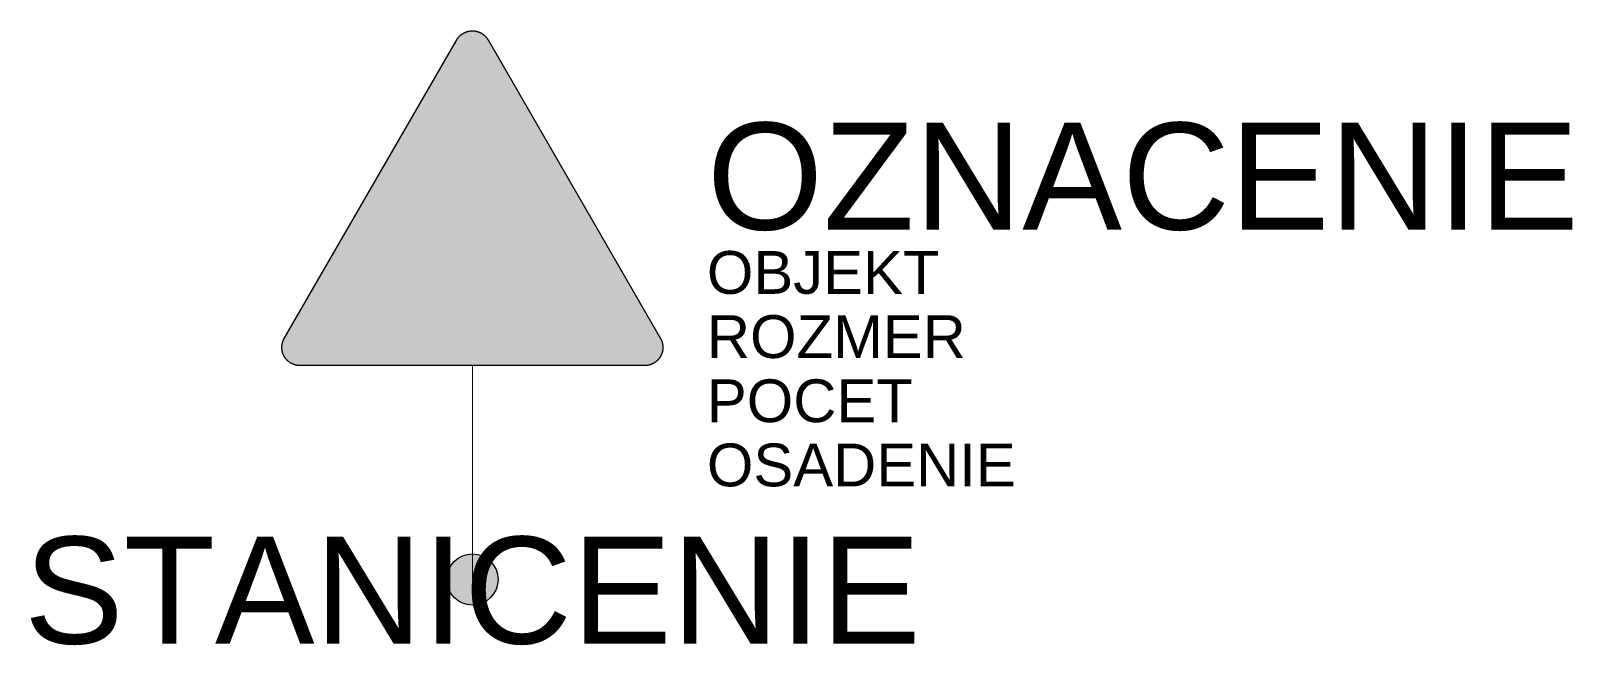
# Model space of a CAD drawing. Header units: metres. Extents: x -10.3 to 25.7, y -1.5 to 12.8.
import ezdxf
from ezdxf.enums import TextEntityAlignment as Align

# ---------------------------------------------------------------- set-up
doc = ezdxf.new("R2010")
doc.units = ezdxf.units.M
doc.layers.get('Defpoints').update_dxf_attribs({"color": 140, "lineweight": 5})
doc.styles.get("Standard").update_dxf_attribs({"font": 'arial.ttf'})

msp = doc.modelspace()

# ---------------------------------------------------------------- hatches: boundary and pattern name
at = {"true_color": 0xffffff}
msp.add_hatch(color=7, dxfattribs=at).paths.add_polyline_path([(-4.029261, 5.000027), (-4.034526, 5.000048), (-4.039785, 5.000126), (-4.045041, 5.000279), (-4.0503, 5.000507), (-4.055481, 5.00081), (-4.06074, 5.001191), (-4.065921, 5.001572), (-4.071102, 5.002031), (-4.076283, 5.00264), (-4.081467, 5.003249), (-4.086648, 5.003858), (-4.091829, 5.00462), (-4.096935, 5.00546), (-4.102041, 5.006297), (-4.107144, 5.007212), (-4.11225, 5.008202), (-4.117356, 5.00927), (-4.122384, 5.010335), (-4.127415, 5.011556), (-4.132443, 5.012774), (-4.137474, 5.01407), (-4.142502, 5.015441), (-4.147455, 5.016812), (-4.152408, 5.018261), (-4.157361, 5.01986), (-4.162239, 5.021384), (-4.167114, 5.023061), (-4.171992, 5.024813), (-4.176867, 5.026568), (-4.18167, 5.028395), (-4.18647, 5.0303), (-4.19127, 5.032205), (-4.195995, 5.034263), (-4.200795, 5.036321), (-4.205442, 5.038379), (-4.210167, 5.040587), (-4.214817, 5.042798), (-4.219464, 5.045084), (-4.224036, 5.047445), (-4.228608, 5.049884), (-4.23318, 5.052323), (-4.237677, 5.054837), (-4.242171, 5.057429), (-4.24659, 5.060096), (-4.251012, 5.062763), (-4.255431, 5.065505), (-4.259775, 5.068247), (-4.264116, 5.071145), (-4.26846, 5.07404), (-4.272729, 5.07701), (-4.27692, 5.079983), (-4.281111, 5.083106), (-4.285302, 5.086232), (-4.289415, 5.089355), (-4.293531, 5.092631), (-4.297569, 5.09591), (-4.301607, 5.099186), (-4.30557, 5.102615), (-4.309533, 5.106044), (-4.313418, 5.109548), (-4.317228, 5.113055), (-4.321116, 5.116634), (-4.324848, 5.120294), (-4.328583, 5.124026), (-4.332315, 5.127761), (-4.335975, 5.131571), (-4.339554, 5.135381), (-4.343061, 5.139191), (-4.346565, 5.143154), (-4.349994, 5.147039), (-4.353423, 5.151077), (-4.356699, 5.15504), (-4.360053, 5.159078), (-4.363254, 5.163194), (-4.366455, 5.167307), (-4.369578, 5.171498), (-4.372626, 5.175689), (-4.375599, 5.179958), (-4.378569, 5.184149), (-4.381464, 5.188493), (-4.384362, 5.192834), (-4.387104, 5.197178), (-4.389846, 5.201597), (-4.392591, 5.206019), (-4.39518, 5.210438), (-4.397772, 5.214932), (-4.400286, 5.219429), (-4.402725, 5.224001), (-4.405164, 5.228573), (-4.407525, 5.233145), (-4.409811, 5.237792), (-4.412022, 5.242442), (-4.41423, 5.247167), (-4.416366, 5.251814), (-4.418421, 5.256614), (-4.420404, 5.261339), (-4.422384, 5.266139), (-4.424214, 5.270939), (-4.426041, 5.275742), (-4.427871, 5.280617), (-4.429548, 5.285495), (-4.431225, 5.29037), (-4.432824, 5.295248), (-4.434348, 5.300201), (-4.435797, 5.305154), (-4.437243, 5.310182), (-4.438539, 5.315135), (-4.439835, 5.320166), (-4.441131, 5.325194), (-4.442274, 5.330225), (-4.443339, 5.335253), (-4.444407, 5.340359), (-4.445397, 5.345465), (-4.446312, 5.350568), (-4.447227, 5.355674), (-4.447989, 5.360855), (-4.448751, 5.365961), (-4.449435, 5.371142), (-4.450044, 5.376326), (-4.450578, 5.381507), (-4.451037, 5.386688), (-4.451493, 5.391869), (-4.451799, 5.397128), (-4.452102, 5.402309), (-4.45233, 5.407568), (-4.452483, 5.412824), (-4.452636, 5.418083), (-4.452636, 5.423339), (-4.452636, 5.426768), (-4.452561, 5.430275), (-4.452483, 5.433779), (-4.452408, 5.437208), (-4.452255, 5.440715), (-4.452102, 5.444219), (-4.451949, 5.447648), (-4.451721, 5.451152), (-4.451493, 5.454581), (-4.451187, 5.45801), (-4.450884, 5.461517), (-4.450578, 5.464946), (-4.450197, 5.468375), (-4.449816, 5.471804), (-4.449435, 5.475308), (-4.448979, 5.478737), (-4.44852, 5.482166), (-4.448064, 5.485595), (-4.44753, 5.488949), (-4.446921, 5.492378), (-4.446387, 5.495807), (-4.445778, 5.499236), (-4.445169, 5.502587), (-4.444482, 5.506016), (-4.443798, 5.50937), (-4.443036, 5.512799), (-4.442349, 5.516153), (-4.441587, 5.519504), (-4.44075, 5.522858), (-4.43991, 5.526209), (-4.439073, 5.529563), (-4.438158, 5.532917), (-4.437321, 5.536268), (-4.436328, 5.539544), (-4.435416, 5.542898), (-4.434423, 5.546174), (-4.433358, 5.549528), (-4.432368, 5.552804), (-4.4313, 5.55608), (-4.430157, 5.559356), (-4.429014, 5.562635), (-4.427871, 5.565833), (-4.426728, 5.569112), (-4.42551, 5.572388), (-4.424289, 5.575589), (-4.422993, 5.578787), (-4.421775, 5.582066), (-4.420404, 5.585264), (-4.419108, 5.58839), (-4.417737, 5.591591), (-4.416366, 5.594789), (-4.414917, 5.597915), (-4.413468, 5.601116), (-4.412022, 5.604239), (-4.410498, 5.607362), (-4.408974, 5.610488), (-4.40745, 5.613611), (-4.405848, 5.616659), (-4.404249, 5.619785), (-4.40265, 5.622833), (-4.400973, 5.625881), (-4.399371, 5.628929), (-4.397619, 5.631977), (-4.395942, 5.635025), (-0.366591, 12.613952), (-0.364887, 12.616925), (-0.363135, 12.619898), (-0.361305, 12.622868), (-0.359478, 12.625841), (-0.357648, 12.628811), (-0.355743, 12.631709), (-0.353838, 12.634604), (-0.351933, 12.637499), (-0.350028, 12.640394), (-0.348048, 12.643214), (-0.346065, 12.646109), (-0.344085, 12.648929), (-0.342027, 12.651749), (-0.339969, 12.654491), (-0.337911, 12.657311), (-0.335778, 12.660053), (-0.333645, 12.662798), (-0.331512, 12.665465), (-0.329379, 12.668207), (-0.327168, 12.670874), (-0.324957, 12.673541), (-0.322749, 12.676208), (-0.320538, 12.6788), (-0.318252, 12.681389), (-0.315966, 12.683981), (-0.31368, 12.686573), (-0.311319, 12.689087), (-0.308955, 12.691676), (-0.306594, 12.694115), (-0.304233, 12.696629), (-0.301794, 12.699146), (-0.299355, 12.701582), (-0.296916, 12.704021), (-0.294402, 12.706385), (-0.291963, 12.708821), (-0.289449, 12.711185), (-0.286935, 12.713546), (-0.284343, 12.715832), (-0.281754, 12.718196), (-0.279237, 12.720482), (-0.27657, 12.72269), (-0.273981, 12.724976), (-0.271314, 12.727187), (-0.268647, 12.729395), (-0.26598, 12.731606), (-0.263313, 12.733739), (-0.260568, 12.735872), (-0.257826, 12.738008), (-0.255084, 12.740141), (-0.252339, 12.742199), (-0.249519, 12.744254), (-0.246702, 12.746237), (-0.243882, 12.748295), (-0.241062, 12.750275), (-0.238167, 12.752255), (-0.235272, 12.75416), (-0.232374, 12.756065), (-0.229479, 12.75797), (-0.226584, 12.759875), (-0.223611, 12.761705), (-0.220641, 12.763535), (-0.217668, 12.765287), (-0.214698, 12.767114), (-0.211725, 12.768869), (-0.208677, 12.770543), (-0.205629, 12.772298), (-0.202581, 12.773972), (-0.199533, 12.775574), (-0.196485, 12.777251), (-0.193362, 12.77885), (-0.190236, 12.780374), (-0.187188, 12.781973), (-0.184065, 12.783497), (-0.180939, 12.784946), (-0.177741, 12.78647), (-0.174615, 12.787841), (-0.171492, 12.78929), (-0.168291, 12.790661), (-0.16509, 12.792032), (-0.161889, 12.793403), (-0.158691, 12.794699), (-0.15549, 12.795995), (-0.152289, 12.797213), (-0.149013, 12.798434), (-0.145812, 12.799652), (-0.142536, 12.800873), (-0.13926, 12.802016), (-0.135981, 12.803081), (-0.132705, 12.804224), (-0.129429, 12.805292), (-0.126153, 12.806357), (-0.122877, 12.80735), (-0.119523, 12.80834), (-0.116247, 12.80933), (-0.112893, 12.810245), (-0.109542, 12.81116), (-0.106263, 12.811997), (-0.102912, 12.812912), (-0.099558, 12.813674), (-0.096207, 12.814511), (-0.092778, 12.815273), (-0.089424, 12.816035), (-0.08607, 12.816722), (-0.082641, 12.817406), (-0.07929, 12.818093), (-0.075861, 12.818702), (-0.072507, 12.819311), (-0.069078, 12.819923), (-0.065649, 12.820454), (-0.06222, 12.820988), (-0.058791, 12.821447), (-0.055362, 12.821903), (-0.051933, 12.822359), (-0.048504, 12.822818), (-0.045075, 12.823199), (-0.041646, 12.823502), (-0.038142, 12.823883), (-0.034713, 12.824189), (-0.031284, 12.824417), (-0.027777, 12.824645), (-0.024348, 12.824876), (-0.020844, 12.825026), (-0.017415, 12.825257), (-0.013911, 12.825332), (-0.010482, 12.825485), (-0.006975, 12.82556), (-0.003471, 12.82556), (-0.000042, 12.82556), (0.003465, 12.82556), (0.006969, 12.82556), (0.010398, 12.825485), (0.013902, 12.825332), (0.017409, 12.825257), (0.020838, 12.825026), (0.024342, 12.824876), (0.027771, 12.824645), (0.0312, 12.824417), (0.034707, 12.824189), (0.038136, 12.823883), (0.041565, 12.823502), (0.045069, 12.823199), (0.048498, 12.822818), (0.051927, 12.822359), (0.055356, 12.821903), (0.058785, 12.821447), (0.062214, 12.820988), (0.065643, 12.820454), (0.069072, 12.819923), (0.072426, 12.819311), (0.075855, 12.818702), (0.079284, 12.818093), (0.082635, 12.817406), (0.086064, 12.816722), (0.089418, 12.816035), (0.092769, 12.815273), (0.096123, 12.814511), (0.099477, 12.813674), (0.102828, 12.812912), (0.106182, 12.811997), (0.109533, 12.81116), (0.112887, 12.810245), (0.116241, 12.80933), (0.119517, 12.80834), (0.122868, 12.80735), (0.126147, 12.806357), (0.129423, 12.805292), (0.132699, 12.804224), (0.135975, 12.803081), (0.139251, 12.802016), (0.14253, 12.800873), (0.145728, 12.799652), (0.149007, 12.798434), (0.152205, 12.797213), (0.155484, 12.795995), (0.158682, 12.794699), (0.161883, 12.793403), (0.165084, 12.792032), (0.168207, 12.790661), (0.171408, 12.78929), (0.174609, 12.787841), (0.177732, 12.78647), (0.180858, 12.784946), (0.183981, 12.783497), (0.187107, 12.781973), (0.19023, 12.780374), (0.193353, 12.77885), (0.196401, 12.777251), (0.199449, 12.775574), (0.202575, 12.773972), (0.205623, 12.772298), (0.208593, 12.770543), (0.211641, 12.768869), (0.214689, 12.767114), (0.217662, 12.765287), (0.220635, 12.763535), (0.223605, 12.761705), (0.2265, 12.759875), (0.229473, 12.75797), (0.232368, 12.756065), (0.235263, 12.75416), (0.238161, 12.752255), (0.240978, 12.750275), (0.243876, 12.748295), (0.246693, 12.746237), (0.249438, 12.744254), (0.252258, 12.742199), (0.255, 12.740141), (0.25782, 12.738008), (0.260562, 12.735872), (0.263229, 12.733739), (0.265974, 12.731606), (0.268641, 12.729395), (0.271308, 12.727187), (0.273897, 12.724976), (0.276564, 12.72269), (0.279156, 12.720482), (0.281745, 12.718196), (0.284337, 12.715832), (0.286851, 12.713546), (0.289443, 12.711185), (0.291957, 12.708821), (0.294396, 12.706385), (0.29691, 12.704021), (0.299349, 12.701582), (0.301788, 12.699146), (0.304149, 12.696629), (0.306588, 12.694115), (0.308949, 12.691676), (0.311313, 12.689087), (0.313599, 12.686573), (0.31596, 12.683981), (0.318246, 12.681389), (0.320457, 12.6788), (0.322743, 12.676208), (0.324951, 12.673541), (0.327162, 12.670874), (0.32937, 12.668207), (0.331506, 12.665465), (0.333639, 12.662798), (0.335772, 12.660053), (0.337905, 12.657311), (0.339963, 12.654491), (0.342021, 12.651749), (0.344001, 12.648929), (0.346059, 12.646109), (0.348039, 12.643214), (0.349944, 12.640394), (0.351927, 12.637499), (0.353832, 12.634604), (0.355737, 12.631709), (0.357564, 12.628811), (0.359469, 12.625841), (0.361299, 12.622868), (0.363051, 12.619898), (0.364881, 12.616925), (0.366558, 12.613877), (4.395909, 5.635025), (4.397613, 5.631977), (4.39929, 5.628929), (4.400967, 5.625881), (4.402641, 5.622833), (4.404243, 5.619785), (4.405842, 5.616659), (4.407444, 5.613611), (4.408968, 5.610488), (4.410492, 5.607362), (4.412016, 5.604239), (4.413462, 5.601116), (4.414911, 5.597915), (4.416282, 5.594789), (4.417731, 5.591591), (4.419102, 5.58839), (4.420398, 5.585264), (4.421691, 5.582066), (4.422987, 5.578787), (4.424283, 5.575589), (4.425501, 5.572388), (4.426722, 5.569112), (4.427865, 5.565833), (4.429008, 5.562635), (4.430151, 5.559356), (4.431216, 5.55608), (4.432284, 5.552804), (4.433352, 5.549528), (4.434342, 5.546174), (4.435332, 5.542898), (4.436322, 5.539544), (4.437237, 5.536268), (4.438152, 5.532917), (4.439067, 5.529563), (4.439904, 5.526209), (4.440741, 5.522858), (4.441503, 5.519504), (4.442265, 5.516153), (4.443027, 5.512799), (4.443714, 5.50937), (4.444476, 5.506016), (4.445085, 5.502587), (4.445772, 5.499236), (4.446306, 5.495807), (4.446915, 5.492378), (4.447449, 5.488949), (4.44798, 5.485595), (4.448514, 5.482166), (4.448973, 5.478737), (4.449354, 5.475308), (4.44981, 5.471804), (4.450191, 5.468375), (4.450572, 5.464946), (4.450878, 5.461517), (4.451181, 5.45801), (4.451409, 5.454581), (4.45164, 5.451152), (4.451868, 5.447648), (4.452096, 5.444219), (4.452249, 5.440715), (4.452324, 5.437208), (4.452477, 5.433779), (4.452552, 5.430275), (4.452552, 5.426768), (4.452552, 5.423339), (4.452552, 5.418083), (4.452477, 5.412824), (4.452324, 5.407568), (4.452096, 5.402309), (4.45179, 5.397128), (4.451409, 5.391869), (4.451028, 5.386688), (4.450497, 5.381507), (4.449963, 5.376326), (4.449354, 5.371142), (4.448667, 5.365961), (4.44798, 5.360855), (4.447143, 5.355674), (4.446306, 5.350568), (4.445391, 5.345465), (4.444401, 5.340359), (4.443333, 5.335253), (4.44219, 5.330225), (4.441047, 5.325194), (4.439829, 5.320166), (4.438533, 5.315135), (4.437162, 5.310182), (4.435788, 5.305154), (4.434264, 5.300201), (4.43274, 5.295248), (4.431141, 5.29037), (4.429542, 5.285495), (4.427787, 5.280617), (4.426035, 5.275742), (4.424208, 5.270939), (4.422303, 5.266139), (4.420398, 5.261339), (4.41834, 5.256614), (4.416282, 5.251814), (4.414149, 5.247167), (4.412016, 5.242442), (4.40973, 5.237792), (4.407444, 5.233145), (4.405158, 5.228573), (4.402719, 5.224001), (4.40028, 5.219429), (4.397766, 5.214932), (4.395174, 5.210438), (4.392507, 5.206019), (4.38984, 5.201597), (4.387098, 5.197178), (4.384278, 5.192834), (4.381458, 5.188493), (4.378563, 5.184149), (4.37559, 5.179958), (4.37262, 5.175689), (4.369494, 5.171498), (4.366371, 5.167307), (4.363248, 5.163194), (4.359969, 5.159078), (4.356693, 5.15504), (4.353417, 5.151077), (4.349988, 5.147039), (4.346559, 5.143154), (4.343055, 5.139191), (4.339548, 5.135381), (4.335966, 5.131571), (4.332309, 5.127761), (4.328577, 5.124026), (4.324842, 5.120294), (4.321107, 5.116634), (4.317222, 5.113055), (4.313412, 5.109548), (4.309449, 5.106044), (4.305564, 5.102615), (4.301526, 5.099186), (4.297563, 5.09591), (4.293525, 5.092631), (4.289409, 5.089355), (4.285293, 5.086232), (4.281102, 5.083106), (4.276911, 5.079983), (4.272645, 5.07701), (4.268379, 5.07404), (4.26411, 5.071145), (4.259766, 5.068247), (4.255425, 5.065505), (4.251003, 5.062763), (4.246584, 5.060096), (4.242165, 5.057429), (4.237668, 5.054837), (4.233174, 5.052323), (4.228602, 5.049884), (4.22403, 5.047445), (4.21938, 5.045084), (4.214808, 5.042798), (4.210161, 5.040587), (4.205436, 5.038379), (4.200711, 5.036321), (4.195989, 5.034263), (4.191264, 5.032205), (4.186464, 5.0303), (4.181661, 5.028395), (4.176861, 5.026568), (4.171986, 5.024813), (4.167108, 5.023061), (4.16223, 5.021384), (4.157277, 5.01986), (4.152402, 5.018261), (4.147449, 5.016812), (4.142418, 5.015441), (4.137465, 5.01407), (4.132437, 5.012774), (4.127409, 5.011556), (4.122378, 5.010335), (4.117272, 5.00927), (4.112244, 5.008202), (4.107138, 5.007212), (4.102032, 5.006297), (4.096929, 5.00546), (4.091745, 5.00462), (4.086642, 5.003858), (4.081458, 5.003249), (4.076277, 5.00264), (4.071096, 5.002031), (4.065915, 5.001572), (4.060656, 5.001191), (4.055475, 5.00081), (4.050216, 5.000507), (4.045035, 5.000279), (4.039779, 5.000126), (4.03452, 5.000048), (4.029261, 4.999973)])
at = {"true_color": 0xba1e10}
h = msp.add_hatch(color=22, dxfattribs=at)
h.paths.add_polyline_path([(-4.029261, 5.158775), (-4.036128, 5.15885), (-4.042908, 5.159078), (-4.049613, 5.159537), (-4.056321, 5.160068), (-4.063026, 5.16083), (-4.069578, 5.161823), (-4.076133, 5.162888), (-4.08261, 5.164109), (-4.089009, 5.16548), (-4.095411, 5.167079), (-4.101735, 5.168756), (-4.107984, 5.170661), (-4.114155, 5.172641), (-4.120251, 5.174777), (-4.126272, 5.177063), (-4.13229, 5.179499), (-4.138158, 5.182091), (-4.144026, 5.184833), (-4.149741, 5.187653), (-4.155381, 5.190701), (-4.161018, 5.193827), (-4.166505, 5.197025), (-4.171914, 5.200454), (-4.177248, 5.203961), (-4.182432, 5.207543), (-4.187613, 5.211275), (-4.192641, 5.215163), (-4.197594, 5.219201), (-4.202472, 5.223239), (-4.207197, 5.227505), (-4.211844, 5.231774), (-4.216341, 5.236268), (-4.220835, 5.240765), (-4.225104, 5.245412), (-4.22937, 5.250215), (-4.233486, 5.255015), (-4.237446, 5.259968), (-4.241334, 5.264996), (-4.245066, 5.270177), (-4.248648, 5.275436), (-4.252155, 5.280695), (-4.255584, 5.286104), (-4.258782, 5.291666), (-4.261908, 5.297228), (-4.264956, 5.302868), (-4.267776, 5.308658), (-4.270518, 5.314451), (-4.27311, 5.320319), (-4.275546, 5.326337), (-4.277832, 5.332358), (-4.279968, 5.338454), (-4.281948, 5.344625), (-4.283853, 5.350874), (-4.28553, 5.357198), (-4.287129, 5.3636), (-4.2885, 5.369999), (-4.289721, 5.376476), (-4.290864, 5.383031), (-4.291779, 5.389661), (-4.292541, 5.396288), (-4.293072, 5.402996), (-4.293531, 5.409701), (-4.293759, 5.416481), (-4.293912, 5.423339), (-4.293834, 5.425475), (-4.293834, 5.427683), (-4.293834, 5.429816), (-4.293759, 5.432027), (-4.293684, 5.43416), (-4.293531, 5.436371), (-4.293453, 5.438504), (-4.293303, 5.440715), (-4.29315, 5.442848), (-4.292997, 5.445056), (-4.292769, 5.447192), (-4.292616, 5.449325), (-4.292388, 5.451458), (-4.29216, 5.453669), (-4.291854, 5.455802), (-4.291626, 5.457935), (-4.29132, 5.460068), (-4.291017, 5.462201), (-4.290711, 5.464337), (-4.29033, 5.46647), (-4.289949, 5.468603), (-4.289568, 5.470736), (-4.289187, 5.472869), (-4.288806, 5.475005), (-4.28835, 5.477138), (-4.287891, 5.479196), (-4.287435, 5.481329), (-4.286976, 5.483462), (-4.286445, 5.48552), (-4.285911, 5.487653), (-4.285377, 5.489711), (-4.284843, 5.491769), (-4.284309, 5.493902), (-4.2837, 5.49596), (-4.283091, 5.498015), (-4.282482, 5.500073), (-4.281873, 5.502206), (-4.281186, 5.504264), (-4.280499, 5.506247), (-4.279815, 5.508302), (-4.279128, 5.51036), (-4.278444, 5.512418), (-4.277682, 5.514476), (-4.27692, 5.516456), (-4.276158, 5.518514), (-4.275396, 5.520494), (-4.274556, 5.522477), (-4.273719, 5.524535), (-4.272879, 5.526515), (-4.272042, 5.528495), (-4.271205, 5.530478), (-4.27029, 5.532458), (-4.269375, 5.534441), (-4.26846, 5.536346), (-4.267545, 5.538326), (-4.266633, 5.540306), (-4.26564, 5.542211), (-4.26465, 5.544194), (-4.26366, 5.546099), (-4.26267, 5.548004), (-4.261602, 5.549909), (-4.260537, 5.551814), (-4.259469, 5.553719), (-4.258401, 5.555624), (-0.229092, 12.534575), (-0.22689, 12.538364), (-0.224604, 12.542096), (-0.22224, 12.545831), (-0.219801, 12.549488), (-0.217365, 12.553145), (-0.214773, 12.556727), (-0.212259, 12.560231), (-0.209592, 12.563738), (-0.206925, 12.567167), (-0.20418, 12.570518), (-0.201363, 12.573872), (-0.198543, 12.577148), (-0.195648, 12.580349), (-0.192675, 12.58355), (-0.189702, 12.586673), (-0.186654, 12.589721), (-0.183606, 12.592769), (-0.180483, 12.595742), (-0.177282, 12.598637), (-0.174081, 12.601457), (-0.170805, 12.604277), (-0.167529, 12.607019), (-0.164175, 12.609761), (-0.160824, 12.612353), (-0.157395, 12.614945), (-0.153888, 12.617459), (-0.150384, 12.619898), (-0.14688, 12.622334), (-0.143298, 12.624698), (-0.139641, 12.626984), (-0.135981, 12.629192), (-0.132324, 12.631403), (-0.128592, 12.633461), (-0.124782, 12.635519), (-0.121047, 12.637499), (-0.117162, 12.639479), (-0.113352, 12.641309), (-0.109464, 12.643139), (-0.105501, 12.644891), (-0.101616, 12.646568), (-0.097578, 12.648167), (-0.093615, 12.649691), (-0.089577, 12.651215), (-0.085539, 12.652664), (-0.081423, 12.653957), (-0.077307, 12.655253), (-0.073194, 12.656474), (-0.069078, 12.657692), (-0.064887, 12.65876), (-0.060696, 12.659825), (-0.05643, 12.66074), (-0.052239, 12.661655), (-0.04797, 12.662492), (-0.043704, 12.663179), (-0.03936, 12.663863), (-0.035094, 12.664475), (-0.03075, 12.665006), (-0.026406, 12.66554), (-0.021987, 12.665921), (-0.017643, 12.666227), (-0.013224, 12.66653), (-0.00888, 12.666683), (-0.004461, 12.666761), (-0.000042, 12.666836), (0.004377, 12.666761), (0.008799, 12.666683), (0.013218, 12.66653), (0.017637, 12.666227), (0.021981, 12.665921), (0.026325, 12.66554), (0.030666, 12.665006), (0.03501, 12.664475), (0.039354, 12.663863), (0.04362, 12.663179), (0.047889, 12.662492), (0.052155, 12.661655), (0.056424, 12.66074), (0.060615, 12.659825), (0.064881, 12.65876), (0.068997, 12.657692), (0.073188, 12.656474), (0.077301, 12.655253), (0.081417, 12.653957), (0.08553, 12.652664), (0.089571, 12.651215), (0.093609, 12.649691), (0.097572, 12.648167), (0.101532, 12.646568), (0.105495, 12.644891), (0.109458, 12.643139), (0.113343, 12.641309), (0.117153, 12.639479), (0.120963, 12.637499), (0.124773, 12.635519), (0.128583, 12.633461), (0.132243, 12.631403), (0.135975, 12.629192), (0.139632, 12.626984), (0.143214, 12.624698), (0.146796, 12.622334), (0.150378, 12.619898), (0.153882, 12.617459), (0.157311, 12.614945), (0.16074, 12.612353), (0.164169, 12.609761), (0.167523, 12.607019), (0.170799, 12.604277), (0.174075, 12.601457), (0.177276, 12.598637), (0.180477, 12.595742), (0.1836, 12.592769), (0.186648, 12.589721), (0.189696, 12.586673), (0.192669, 12.58355), (0.195639, 12.580349), (0.198537, 12.577148), (0.201354, 12.573872), (0.204174, 12.570518), (0.206919, 12.567167), (0.209586, 12.563738), (0.212253, 12.560231), (0.214842, 12.556727), (0.217356, 12.553145), (0.219795, 12.549488), (0.222234, 12.545831), (0.224595, 12.542096), (0.226881, 12.538364), (0.229167, 12.534554), (4.258443, 5.555651), (4.259463, 5.553719), (4.260528, 5.551814), (4.261596, 5.549909), (4.262664, 5.548004), (4.263654, 5.546099), (4.264644, 5.544194), (4.265634, 5.542211), (4.266549, 5.540306), (4.267539, 5.538326), (4.268454, 5.536346), (4.269369, 5.534441), (4.270284, 5.532458), (4.271196, 5.530478), (4.272036, 5.528495), (4.272873, 5.526515), (4.273713, 5.524535), (4.27455, 5.522477), (4.275312, 5.520494), (4.276149, 5.518514), (4.276911, 5.516456), (4.277673, 5.514476), (4.27836, 5.512418), (4.279122, 5.51036), (4.279809, 5.508302), (4.280493, 5.506247), (4.28118, 5.504264), (4.281789, 5.502206), (4.282476, 5.500073), (4.283085, 5.498015), (4.283694, 5.49596), (4.284228, 5.493902), (4.284837, 5.491769), (4.285371, 5.489711), (4.285905, 5.487653), (4.286436, 5.48552), (4.286895, 5.483462), (4.287429, 5.481329), (4.287885, 5.479196), (4.288341, 5.477138), (4.288722, 5.475005), (4.289181, 5.472869), (4.289562, 5.470736), (4.289943, 5.468603), (4.290324, 5.46647), (4.290627, 5.464337), (4.290933, 5.462201), (4.291239, 5.460068), (4.291542, 5.457935), (4.291848, 5.455802), (4.292076, 5.453669), (4.292304, 5.451458), (4.292532, 5.449325), (4.292763, 5.447192), (4.292913, 5.445056), (4.293144, 5.442848), (4.293294, 5.440715), (4.293372, 5.438504), (4.293525, 5.436371), (4.2936, 5.43416), (4.293675, 5.432027), (4.293753, 5.429816), (4.293828, 5.427683), (4.293828, 5.425475), (4.293828, 5.423339), (4.293753, 5.416481), (4.293525, 5.409701), (4.293066, 5.402996), (4.292457, 5.396288), (4.291695, 5.389661), (4.29078, 5.383031), (4.289715, 5.376476), (4.288494, 5.369999), (4.287048, 5.3636), (4.285524, 5.357198), (4.283769, 5.350874), (4.281942, 5.344625), (4.279959, 5.338454), (4.277751, 5.332358), (4.275465, 5.326337), (4.273026, 5.320319), (4.270434, 5.314451), (4.267767, 5.308658), (4.264872, 5.302868), (4.261902, 5.297228), (4.258776, 5.291666), (4.2555, 5.286104), (4.252146, 5.280695), (4.248642, 5.275436), (4.24506, 5.270177), (4.24125, 5.264996), (4.23744, 5.259968), (4.233402, 5.255015), (4.229286, 5.250215), (4.225095, 5.245412), (4.220754, 5.240765), (4.216332, 5.236268), (4.211838, 5.231774), (4.207188, 5.227505), (4.202388, 5.223239), (4.197588, 5.219201), (4.192635, 5.215163), (4.187529, 5.211275), (4.182423, 5.207543), (4.177167, 5.203961), (4.171833, 5.200454), (4.166421, 5.197025), (4.160937, 5.193827), (4.155372, 5.190701), (4.149735, 5.187653), (4.143942, 5.184833), (4.138152, 5.182091), (4.132284, 5.179499), (4.126266, 5.177063), (4.120245, 5.174777), (4.114149, 5.172641), (4.107978, 5.170661), (4.101729, 5.168756), (4.095405, 5.167079), (4.089003, 5.16548), (4.082601, 5.164109), (4.076124, 5.162888), (4.069572, 5.161823), (4.062942, 5.16083), (4.056312, 5.160068), (4.049607, 5.159537), (4.042902, 5.159078), (4.036119, 5.15885), (4.029261, 5.158775)])
h.paths.add_polyline_path([(-3.11268, 5.952527), (0.000015, 11.34395), (3.112755, 5.952527)], flags=16)
at = {"true_color": 0x292829}
h = msp.add_hatch(color=250, dxfattribs=at)
h.paths.add_polyline_path([(-1.460484, 8.234927), (-1.46049, 8.235959), (-1.46049, 8.237024), (-1.46049, 8.238092), (-1.460415, 8.23916), (-1.460415, 8.240225), (-1.460337, 8.241293), (-1.460262, 8.242358), (-1.460187, 8.243426), (-1.460109, 8.244494), (-1.459956, 8.245559), (-1.459881, 8.246549), (-1.459728, 8.247617), (-1.459653, 8.248685), (-1.4595, 8.24975), (-1.459347, 8.250818), (-1.459119, 8.251808), (-1.458966, 8.252876), (-1.458813, 8.253941), (-1.458585, 8.255009), (-1.458357, 8.255999), (-1.458204, 8.257067), (-1.457976, 8.258057), (-1.45767, 8.259122), (-1.457442, 8.260115), (-1.457214, 8.26118), (-1.456908, 8.26217), (-1.45668, 8.263238), (-1.456377, 8.264228), (-1.456071, 8.265218), (-1.455765, 8.266211), (-1.455462, 8.267276), (-1.455081, 8.268266), (-1.454775, 8.269259), (-1.454394, 8.270249), (-1.454091, 8.271239), (-1.45371, 8.272229), (-1.453329, 8.273219), (-1.452948, 8.274212), (-1.452489, 8.275202), (-1.452108, 8.276192), (-1.451727, 8.277107), (-1.451271, 8.278097), (-1.450812, 8.279087), (-1.450356, 8.280002), (-1.4499, 8.280992), (-1.449441, 8.281907), (-1.448985, 8.282897), (-1.448526, 8.283812), (-1.447995, 8.284727), (-1.447461, 8.285642), (-1.447002, 8.286632), (-1.446471, 8.287547), (-1.445937, 8.288459), (-1.445328, 8.289374), (-1.444794, 8.290289), (-1.44426, 8.291126), (-1.443651, 8.292041), (-1.443117, 8.292956), (-1.442508, 8.293871), (-1.441899, 8.294708), (-1.441287, 8.295623), (-1.440678, 8.29646), (-1.440069, 8.2973), (-1.439382, 8.298215), (-1.418277, 8.326379), (-1.41759, 8.327246), (-1.416903, 8.328161), (-1.416219, 8.329151), (-1.41561, 8.330066), (-1.414923, 8.330981), (-1.414236, 8.331893), (-1.413552, 8.332886), (-1.412865, 8.333798), (-1.412256, 8.334713), (-1.411569, 8.335703), (-1.410885, 8.336618), (-1.410276, 8.337608), (-1.409589, 8.338523), (-1.40898, 8.339513), (-1.408293, 8.340428), (-1.407684, 8.341418), (-1.407075, 8.342333), (-1.406388, 8.343323), (-1.405779, 8.344316), (-1.40517, 8.345228), (-1.404561, 8.346221), (-1.403949, 8.347211), (-1.40334, 8.348201), (-1.402731, 8.349191), (-1.402122, 8.350106), (-1.401513, 8.351096), (-1.400901, 8.352086), (-1.400292, 8.353079), (-1.399683, 8.354069), (-1.399149, 8.355059), (-1.39854, 8.356049), (-1.397931, 8.357039), (-1.397397, 8.358032), (-1.396788, 8.359022), (-1.396254, 8.360087), (-1.395645, 8.36108), (-1.395111, 8.36207), (-1.394502, 8.36306), (-1.393968, 8.36405), (-1.393434, 8.365118), (-1.3929, 8.366108), (-1.392369, 8.367098), (-1.391757, 8.368166), (-1.391226, 8.369156), (-1.390692, 8.370146), (-1.390158, 8.371214), (-1.389702, 8.372204), (-1.389168, 8.373272), (-1.388634, 8.374262), (-1.3881, 8.375327), (-1.387566, 8.37632), (-1.38711, 8.377385), (-1.386576, 8.378453), (-1.38612, 8.379443), (-1.385586, 8.380511), (-1.38513, 8.381576), (-1.384596, 8.382566), (-1.384137, 8.383634), (-1.383681, 8.384702), (-1.383147, 8.385767), (-1.382691, 8.386757), (-1.382232, 8.387825), (-1.381776, 8.388893), (-1.38132, 8.389958), (-1.242162, 8.709644), (-1.241568, 8.711066), (-1.240806, 8.71259), (-1.240119, 8.714036), (-1.239357, 8.715485), (-1.238595, 8.716934), (-1.237833, 8.718305), (-1.236996, 8.719751), (-1.236159, 8.721125), (-1.235319, 8.722418), (-1.234404, 8.723792), (-1.233492, 8.725085), (-1.232577, 8.726381), (-1.231587, 8.727677), (-1.230672, 8.728973), (-1.229682, 8.730191), (-1.228614, 8.731412), (-1.227624, 8.73263), (-1.226556, 8.733773), (-1.225491, 8.734916), (-1.224348, 8.736059), (-1.223205, 8.737202), (-1.222137, 8.73827), (-1.220919, 8.739335), (-1.219776, 8.740403), (-1.218555, 8.741468), (-1.217337, 8.742461), (-1.216116, 8.743451), (-1.214898, 8.744441), (-1.21368, 8.745356), (-1.212384, 8.746271), (-1.211088, 8.747183), (-1.209792, 8.748023), (-1.208421, 8.748938), (-1.207125, 8.749775), (-1.205754, 8.750537), (-1.204383, 8.751299), (-1.203012, 8.752061), (-1.201638, 8.752823), (-1.200192, 8.75351), (-1.198743, 8.754194), (-1.197372, 8.754881), (-1.195923, 8.75549), (-1.194399, 8.756099), (-1.192953, 8.756633), (-1.191504, 8.757242), (-1.18998, 8.757701), (-1.188456, 8.758232), (-1.186932, 8.758691), (-1.185408, 8.759147), (-1.183884, 8.759606), (-1.18236, 8.759987), (-1.180836, 8.76029), (-1.179237, 8.760671), (-1.177713, 8.760977), (-1.176111, 8.761205), (-1.174512, 8.761511), (-1.172913, 8.761739), (-1.171311, 8.761892), (-1.169712, 8.762042), (-1.16811, 8.762195), (-1.166511, 8.762348), (-1.164834, 8.762423), (-1.163235, 8.762423), (-1.161558, 8.762423), (-0.282306, 8.762486), (-0.280686, 8.762423), (-0.279087, 8.762423), (-0.277485, 8.762348), (-0.275808, 8.762195), (-0.274209, 8.762042), (-0.27261, 8.761892), (-0.271008, 8.761739), (-0.269409, 8.761511), (-0.267807, 8.761205), (-0.266208, 8.760977), (-0.264684, 8.760671), (-0.263085, 8.76029), (-0.261561, 8.759987), (-0.260037, 8.759606), (-0.258513, 8.759147), (-0.256989, 8.758691), (-0.255465, 8.758232), (-0.253941, 8.757701), (-0.252417, 8.757242), (-0.250968, 8.756633), (-0.249519, 8.756099), (-0.247995, 8.75549), (-0.246549, 8.754881), (-0.245178, 8.754194), (-0.243729, 8.75351), (-0.24228, 8.752823), (-0.240909, 8.752061), (-0.239538, 8.751299), (-0.238167, 8.750537), (-0.236796, 8.749775), (-0.2355, 8.748938), (-0.234129, 8.748023), (-0.232833, 8.747183), (-0.231537, 8.746271), (-0.230319, 8.745356), (-0.229023, 8.744441), (-0.227802, 8.743451), (-0.226584, 8.742461), (-0.225366, 8.741468), (-0.224145, 8.740403), (-0.223002, 8.739335), (-0.221859, 8.73827), (-0.220716, 8.737202), (-0.219573, 8.736059), (-0.218508, 8.734916), (-0.217365, 8.733773), (-0.216297, 8.73263), (-0.215307, 8.731412), (-0.214317, 8.730191), (-0.213249, 8.728973), (-0.212334, 8.727677), (-0.211344, 8.726381), (-0.210429, 8.725085), (-0.209514, 8.723792), (-0.208602, 8.722418), (-0.207762, 8.721125), (-0.206925, 8.719751), (-0.206085, 8.718305), (-0.205323, 8.716934), (-0.204561, 8.715485), (-0.203799, 8.714036), (-0.203115, 8.71259), (-0.202353, 8.711066), (-0.201744, 8.709617), (-0.062574, 8.389994), (-0.062145, 8.388893), (-0.061686, 8.387825), (-0.06123, 8.386757), (-0.060774, 8.385767), (-0.06024, 8.384702), (-0.059781, 8.383634), (-0.059325, 8.382566), (-0.058791, 8.381576), (-0.058335, 8.380511), (-0.057801, 8.379443), (-0.057345, 8.378453), (-0.056811, 8.377385), (-0.056352, 8.37632), (-0.055821, 8.375327), (-0.055287, 8.374262), (-0.054753, 8.373272), (-0.054219, 8.372204), (-0.053685, 8.371214), (-0.053229, 8.370146), (-0.052695, 8.369156), (-0.052086, 8.368166), (-0.051552, 8.367098), (-0.051018, 8.366108), (-0.050487, 8.365118), (-0.049953, 8.36405), (-0.049419, 8.36306), (-0.04881, 8.36207), (-0.048276, 8.36108), (-0.047667, 8.360087), (-0.047133, 8.359022), (-0.046524, 8.358032), (-0.04599, 8.357039), (-0.045381, 8.356049), (-0.044772, 8.355059), (-0.044238, 8.354069), (-0.043629, 8.353079), (-0.043017, 8.352086), (-0.042408, 8.351096), (-0.041799, 8.350106), (-0.04119, 8.349191), (-0.040581, 8.348201), (-0.039969, 8.347211), (-0.03936, 8.346221), (-0.038751, 8.345228), (-0.038142, 8.344316), (-0.037533, 8.343323), (-0.036846, 8.342333), (-0.036237, 8.341418), (-0.035628, 8.340428), (-0.034941, 8.339513), (-0.034332, 8.338523), (-0.033645, 8.337608), (-0.033036, 8.336618), (-0.032349, 8.335703), (-0.031665, 8.334713), (-0.031056, 8.333798), (-0.030369, 8.332886), (-0.029682, 8.331893), (-0.028998, 8.330981), (-0.028389, 8.330066), (-0.027702, 8.329151), (-0.027015, 8.328161), (-0.026331, 8.327246), (-0.025644, 8.326331), (-0.004494, 8.298215), (-0.004308, 8.297909), (-0.00408, 8.297603), (-0.003852, 8.2973), (-0.003624, 8.296994), (-0.003393, 8.296691), (-0.003165, 8.296385), (-0.002937, 8.296079), (-0.002709, 8.295776), (-0.002481, 8.29547), (-0.00225, 8.295167), (-0.0021, 8.294861), (-0.001869, 8.294555), (-0.001641, 8.294174), (-0.001413, 8.293871), (-0.00126, 8.293565), (-0.001032, 8.293262), (-0.34518, 8.293304), (-0.347742, 8.293262), (-0.350256, 8.293184), (-0.35277, 8.293031), (-0.355287, 8.292881), (-0.357801, 8.29265), (-0.36024, 8.292422), (-0.362754, 8.292119), (-0.365193, 8.291813), (-0.367629, 8.291432), (-0.370068, 8.290976), (-0.372507, 8.290517), (-0.374868, 8.289983), (-0.377307, 8.289452), (-0.379671, 8.28884), (-0.382032, 8.288156), (-0.384393, 8.287469), (-0.386757, 8.286785), (-0.389043, 8.286023), (-0.391404, 8.285183), (-0.39369, 8.284346), (-0.395901, 8.283431), (-0.398187, 8.282516), (-0.400395, 8.281526), (-0.402606, 8.280536), (-0.404817, 8.279468), (-0.407025, 8.278403), (-0.409158, 8.27726), (-0.411294, 8.276117), (-0.413427, 8.274896), (-0.415485, 8.273678), (-0.41754, 8.272382), (-0.419598, 8.271086), (-0.421581, 8.269715), (-0.423636, 8.268344), (-0.425541, 8.266895), (-0.427524, 8.265449), (-0.429429, 8.264), (-0.431334, 8.262476), (-0.433161, 8.260877), (-0.434991, 8.259275), (-0.436821, 8.257676), (-0.438648, 8.255999), (-0.4404, 8.254322), (-0.442077, 8.25257), (-0.443754, 8.250818), (-0.445431, 8.249066), (-0.447108, 8.247236), (-0.448707, 8.245331), (-0.450231, 8.243501), (-0.451755, 8.241596), (-0.453279, 8.239616), (-0.454803, 8.237636), (-0.456174, 8.235653), (-0.457623, 8.233595), (-0.458994, 8.23154), (-0.46029, 8.229482), (-0.461586, 8.227349), (-0.462879, 8.225213), (-0.4641, 8.223005), (-0.465243, 8.220794), (-0.466386, 8.218586), (-0.467529, 8.2163), (-0.468594, 8.214014), (-0.469587, 8.211728), (-0.597234, 7.918424), (-1.372548, 7.918424), (-1.374843, 7.918433), (-1.377129, 7.918508), (-1.379337, 7.918661), (-1.381548, 7.918814), (-1.383756, 7.91912), (-1.385967, 7.919423), (-1.388178, 7.919729), (-1.390311, 7.920185), (-1.392444, 7.920644), (-1.394577, 7.921175), (-1.396635, 7.921709), (-1.398768, 7.922318), (-1.400826, 7.923005), (-1.402806, 7.923692), (-1.404864, 7.924454), (-1.406847, 7.925291), (-1.408752, 7.926128), (-1.410732, 7.927043), (-1.412637, 7.928033), (-1.414542, 7.929026), (-1.416372, 7.930016), (-1.418199, 7.931081), (-1.419951, 7.932224), (-1.421781, 7.933367), (-1.423533, 7.934588), (-1.42521, 7.935806), (-1.426887, 7.937102), (-1.428564, 7.938473), (-1.430163, 7.939844), (-1.431687, 7.941218), (-1.433286, 7.942664), (-1.434735, 7.944113), (-1.436259, 7.945637), (-1.437708, 7.947161), (-1.439079, 7.94876), (-1.44045, 7.950362), (-1.441746, 7.952036), (-1.443042, 7.953713), (-1.444335, 7.95539), (-1.445478, 7.957142), (-1.446699, 7.958894), (-1.447764, 7.960724), (-1.448907, 7.962554), (-1.4499, 7.964381), (-1.45089, 7.966286), (-1.45188, 7.968191), (-1.452717, 7.970096), (-1.453632, 7.972079), (-1.454394, 7.974059), (-1.455156, 7.976039), (-1.455918, 7.978097), (-1.456605, 7.980155), (-1.457214, 7.982213), (-1.457748, 7.984271), (-1.458282, 7.986404), (-1.458738, 7.988537), (-1.459119, 7.990748), (-1.4595, 7.992881), (-1.459806, 7.995089), (-1.460034, 7.9973), (-1.460262, 7.999511), (-1.460415, 8.001719), (-1.46049, 8.004005), (-1.46049, 8.006291)])
h.paths.add_polyline_path([(-1.293426, 8.375612), (-1.172544, 8.653424), (-1.172301, 8.653991), (-1.172073, 8.6546), (-1.17177, 8.655134), (-1.171464, 8.655743), (-1.171158, 8.656277), (-1.170855, 8.656886), (-1.170474, 8.65742), (-1.170168, 8.657954), (-1.169787, 8.658488), (-1.169484, 8.659022), (-1.169103, 8.659553), (-1.168722, 8.660087), (-1.168341, 8.660621), (-1.16796, 8.661077), (-1.167579, 8.661611), (-1.16712, 8.66207), (-1.166739, 8.662601), (-1.166283, 8.66306), (-1.165902, 8.663516), (-1.165443, 8.663975), (-1.164987, 8.664431), (-1.164531, 8.664887), (-1.164072, 8.665268), (-1.163616, 8.665727), (-1.163157, 8.666108), (-1.162626, 8.666489), (-1.162167, 8.666945), (-1.161633, 8.667326), (-1.161177, 8.667707), (-1.160643, 8.668013), (-1.160109, 8.668394), (-1.159578, 8.668775), (-1.159044, 8.669078), (-1.15851, 8.669459), (-1.157976, 8.669765), (-1.157442, 8.670071), (-1.156911, 8.670374), (-1.156299, 8.67068), (-1.155768, 8.670908), (-1.155234, 8.671214), (-1.154625, 8.671442), (-1.154013, 8.671745), (-1.153482, 8.671976), (-1.15287, 8.672204), (-1.152261, 8.672432), (-1.151652, 8.67266), (-1.151118, 8.672813), (-1.150509, 8.673041), (-1.1499, 8.673194), (-1.149291, 8.673347), (-1.148604, 8.6735), (-1.147995, 8.67365), (-1.147386, 8.673803), (-1.146774, 8.673881), (-1.146165, 8.674031), (-1.145481, 8.674109), (-1.144869, 8.674184), (-1.14426, 8.674262), (-1.143576, 8.674337), (-1.142964, 8.674412), (-1.14228, 8.67449), (-1.141671, 8.67449), (-1.140984, 8.67449), (-1.140297, 8.67449), (-0.303546, 8.67455), (-0.302937, 8.67449), (-0.30225, 8.67449), (-0.301641, 8.67449), (-0.300954, 8.674412), (-0.300345, 8.674337), (-0.299661, 8.674262), (-0.299049, 8.674184), (-0.29844, 8.674109), (-0.297756, 8.674031), (-0.297144, 8.673881), (-0.296535, 8.673803), (-0.295926, 8.67365), (-0.295317, 8.6735), (-0.29463, 8.673347), (-0.294021, 8.673194), (-0.293412, 8.673041), (-0.292803, 8.672813), (-0.292269, 8.67266), (-0.29166, 8.672432), (-0.291048, 8.672204), (-0.290439, 8.671976), (-0.289905, 8.671745), (-0.289296, 8.671442), (-0.288687, 8.671214), (-0.288153, 8.670908), (-0.287619, 8.67068), (-0.28701, 8.670374), (-0.286476, 8.670071), (-0.285945, 8.669765), (-0.285411, 8.669459), (-0.284877, 8.669078), (-0.284343, 8.668775), (-0.283809, 8.668394), (-0.283278, 8.668013), (-0.282744, 8.667707), (-0.282285, 8.667326), (-0.281754, 8.666945), (-0.281295, 8.666489), (-0.280761, 8.666108), (-0.280305, 8.665727), (-0.279849, 8.665268), (-0.27939, 8.664887), (-0.278934, 8.664431), (-0.278475, 8.663975), (-0.278019, 8.663516), (-0.277638, 8.66306), (-0.277182, 8.662601), (-0.276801, 8.66207), (-0.276342, 8.661611), (-0.275961, 8.661077), (-0.27558, 8.660621), (-0.275199, 8.660087), (-0.274818, 8.659553), (-0.274437, 8.659022), (-0.274134, 8.658488), (-0.273753, 8.657954), (-0.273447, 8.65742), (-0.273066, 8.656886), (-0.27276, 8.656277), (-0.272457, 8.655743), (-0.272151, 8.655134), (-0.271923, 8.6546), (-0.271617, 8.653991), (-0.271314, 8.653382), (-0.150426, 8.375612)], flags=16)
h.paths.add_polyline_path([(-1.372548, 7.883234), (-1.161546, 7.883234), (-1.161546, 7.689803), (-1.161633, 7.688384), (-1.161633, 7.687013), (-1.161711, 7.685717), (-1.161864, 7.684346), (-1.162014, 7.68305), (-1.162167, 7.681757), (-1.162395, 7.680461), (-1.162626, 7.679165), (-1.162929, 7.677869), (-1.163235, 7.676573), (-1.163616, 7.675355), (-1.163919, 7.674059), (-1.164378, 7.672841), (-1.164759, 7.67162), (-1.165215, 7.670402), (-1.165749, 7.669259), (-1.166205, 7.668041), (-1.166817, 7.666898), (-1.167348, 7.665755), (-1.16796, 7.664612), (-1.168569, 7.663469), (-1.169253, 7.662401), (-1.169865, 7.661333), (-1.170627, 7.660268), (-1.171311, 7.6592), (-1.172073, 7.65821), (-1.172835, 7.65722), (-1.173597, 7.65623), (-1.174437, 7.655237), (-1.175274, 7.654325), (-1.176111, 7.653332), (-1.177026, 7.652495), (-1.177941, 7.65158), (-1.178856, 7.650743), (-1.179771, 7.649903), (-1.180761, 7.649066), (-1.181751, 7.648229), (-1.182741, 7.647467), (-1.183809, 7.64678), (-1.184799, 7.646018), (-1.185867, 7.645331), (-1.18701, 7.644647), (-1.188075, 7.644038), (-1.189218, 7.643351), (-1.190286, 7.642817), (-1.191429, 7.642208), (-1.192647, 7.641674), (-1.19379, 7.64114), (-1.195011, 7.640684), (-1.196154, 7.640228), (-1.197372, 7.639769), (-1.198668, 7.639388), (-1.199886, 7.639007), (-1.201182, 7.638704), (-1.2024, 7.638398), (-1.203696, 7.638092), (-1.204992, 7.637864), (-1.206288, 7.637636), (-1.207584, 7.637408), (-1.208955, 7.637255), (-1.210251, 7.63718), (-1.211622, 7.637102), (-1.212993, 7.637027), (-1.214364, 7.637027), (-1.319799, 7.637054), (-1.321197, 7.637027), (-1.322568, 7.637102), (-1.323864, 7.63718), (-1.325235, 7.637255), (-1.326531, 7.637408), (-1.327902, 7.637636), (-1.329198, 7.637864), (-1.330494, 7.638092), (-1.33179, 7.638398), (-1.333008, 7.638704), (-1.334304, 7.639007), (-1.335522, 7.639388), (-1.336743, 7.639769), (-1.337961, 7.640228), (-1.339179, 7.640684), (-1.3404, 7.64114), (-1.341543, 7.641674), (-1.342686, 7.642208), (-1.343829, 7.642817), (-1.344972, 7.643351), (-1.346115, 7.644038), (-1.34718, 7.644647), (-1.348248, 7.645331), (-1.349316, 7.646018), (-1.350381, 7.64678), (-1.351371, 7.647467), (-1.352439, 7.648229), (-1.353429, 7.649066), (-1.354344, 7.649903), (-1.355334, 7.650743), (-1.356249, 7.65158), (-1.357164, 7.652495), (-1.358001, 7.653332), (-1.358916, 7.654325), (-1.359753, 7.655237), (-1.360515, 7.65623), (-1.361355, 7.65722), (-1.362117, 7.65821), (-1.362879, 7.6592), (-1.363563, 7.660268), (-1.36425, 7.661333), (-1.364937, 7.662401), (-1.365621, 7.663469), (-1.36623, 7.664612), (-1.366842, 7.665755), (-1.367373, 7.666898), (-1.367907, 7.668041), (-1.368441, 7.669259), (-1.368897, 7.670402), (-1.369356, 7.67162), (-1.369812, 7.672841), (-1.370193, 7.674059), (-1.370574, 7.675355), (-1.370955, 7.676573), (-1.371261, 7.677869), (-1.371489, 7.679165), (-1.371795, 7.680461), (-1.371945, 7.681757), (-1.372176, 7.68305), (-1.372326, 7.684346), (-1.372404, 7.685717), (-1.372479, 7.687013), (-1.372557, 7.688384), (-1.372557, 7.689758)], flags=16)
h = msp.add_hatch(color=250, dxfattribs=at)
h.paths.add_polyline_path([(-0.698484, 7.63808), (-0.69849, 7.639313), (-0.69849, 7.640609), (-0.69849, 7.641827), (-0.698415, 7.643123), (-0.698337, 7.644341), (-0.698262, 7.645637), (-0.698187, 7.646855), (-0.698109, 7.648151), (-0.698034, 7.649372), (-0.697881, 7.650665), (-0.697728, 7.651886), (-0.697575, 7.653104), (-0.697425, 7.6544), (-0.697272, 7.655618), (-0.697119, 7.656839), (-0.696891, 7.658057), (-0.696663, 7.659353), (-0.69651, 7.660571), (-0.696204, 7.661792), (-0.695976, 7.66301), (-0.695748, 7.664231), (-0.695442, 7.665449), (-0.695214, 7.666667), (-0.694908, 7.667888), (-0.694605, 7.669106), (-0.694299, 7.670327), (-0.693918, 7.671545), (-0.693615, 7.672688), (-0.693234, 7.673906), (-0.692853, 7.675127), (-0.692472, 7.67627), (-0.692091, 7.677488), (-0.69171, 7.678709), (-0.691329, 7.679852), (-0.69087, 7.680995), (-0.690414, 7.682213), (-0.690033, 7.683356), (-0.689574, 7.684499), (-0.689043, 7.685717), (-0.688584, 7.68686), (-0.688128, 7.688003), (-0.687594, 7.689146), (-0.68706, 7.690289), (-0.686526, 7.691432), (-0.685995, 7.6925), (-0.685461, 7.693643), (-0.684852, 7.694786), (-0.684318, 7.695854), (-0.683709, 7.696997), (-0.683097, 7.698062), (-0.682488, 7.699205), (-0.681879, 7.700273), (-0.68127, 7.701338), (-0.680583, 7.702406), (-0.679974, 7.703474), (-0.679287, 7.704539), (-0.678603, 7.705607), (-0.677916, 7.706672), (-0.677232, 7.70774), (-0.676545, 7.708808), (-0.675783, 7.709798), (-0.675096, 7.710863), (-0.674334, 7.711856), (-0.673572, 7.712846), (-0.648585, 7.746146), (-0.647817, 7.747211), (-0.64698, 7.748279), (-0.646218, 7.749422), (-0.645378, 7.750487), (-0.644616, 7.75163), (-0.643779, 7.752698), (-0.643017, 7.753841), (-0.64218, 7.754909), (-0.641418, 7.756052), (-0.640656, 7.757195), (-0.639894, 7.75826), (-0.639132, 7.759403), (-0.63837, 7.760546), (-0.637608, 7.761689), (-0.636846, 7.762757), (-0.636084, 7.7639), (-0.635322, 7.765043), (-0.63456, 7.766186), (-0.633798, 7.767329), (-0.633111, 7.768472), (-0.632349, 7.769615), (-0.631662, 7.770758), (-0.6309, 7.771901), (-0.630216, 7.773119), (-0.629454, 7.774262), (-0.628767, 7.775405), (-0.628083, 7.776548), (-0.627321, 7.777769), (-0.626634, 7.778912), (-0.625947, 7.780055), (-0.625263, 7.781273), (-0.624576, 7.782416), (-0.623892, 7.783634), (-0.623205, 7.784777), (-0.622518, 7.785998), (-0.621834, 7.787141), (-0.621225, 7.788359), (-0.620538, 7.789502), (-0.619851, 7.790723), (-0.619242, 7.791941), (-0.618558, 7.793084), (-0.617946, 7.794302), (-0.617262, 7.795523), (-0.616653, 7.796741), (-0.616041, 7.797962), (-0.615432, 7.799105), (-0.614748, 7.800323), (-0.614136, 7.801541), (-0.613527, 7.802762), (-0.612918, 7.80398), (-0.612309, 7.805201), (-0.611775, 7.806419), (-0.611166, 7.807637), (-0.610557, 7.808933), (-0.609945, 7.810154), (-0.609414, 7.811372), (-0.608802, 7.81259), (-0.608193, 7.813811), (-0.607659, 7.815107), (-0.607128, 7.816325), (-0.606516, 7.817543), (-0.605985, 7.818839), (-0.605451, 7.82006), (-0.604917, 7.821278), (-0.440472, 8.199125), (-0.439716, 8.200829), (-0.438876, 8.202584), (-0.438039, 8.204336), (-0.437202, 8.206013), (-0.436287, 8.207687), (-0.435297, 8.209364), (-0.434382, 8.211041), (-0.433392, 8.21264), (-0.432324, 8.214242), (-0.431256, 8.215841), (-0.430191, 8.217365), (-0.429123, 8.218889), (-0.42798, 8.220413), (-0.426837, 8.221937), (-0.425694, 8.223386), (-0.424476, 8.224832), (-0.423255, 8.226281), (-0.421962, 8.227652), (-0.420741, 8.229023), (-0.41937, 8.230397), (-0.418074, 8.23169), (-0.416778, 8.232986), (-0.415407, 8.234282), (-0.413961, 8.2355), (-0.412587, 8.236721), (-0.411141, 8.237939), (-0.409692, 8.239082), (-0.408246, 8.240225), (-0.406722, 8.241368), (-0.405273, 8.242436), (-0.403674, 8.243501), (-0.40215, 8.244494), (-0.400626, 8.245559), (-0.399024, 8.246474), (-0.397425, 8.247464), (-0.395823, 8.248379), (-0.394149, 8.249294), (-0.392547, 8.250131), (-0.39087, 8.250971), (-0.389196, 8.251733), (-0.387441, 8.25257), (-0.385767, 8.253257), (-0.384012, 8.254019), (-0.382338, 8.254703), (-0.380583, 8.255312), (-0.378756, 8.255924), (-0.377004, 8.256533), (-0.375249, 8.257067), (-0.373422, 8.257598), (-0.371592, 8.258132), (-0.369765, 8.258591), (-0.367935, 8.258972), (-0.366105, 8.259428), (-0.364278, 8.259734), (-0.362373, 8.260115), (-0.360468, 8.260418), (-0.358638, 8.260646), (-0.356733, 8.260877), (-0.354828, 8.261105), (-0.352923, 8.261258), (-0.351018, 8.261333), (-0.349113, 8.261408), (-0.347133, 8.261486), (-0.345228, 8.261486), (0.693933, 8.261555), (0.695817, 8.261486), (0.697722, 8.261408), (0.699702, 8.261333), (0.701607, 8.261258), (0.703512, 8.261105), (0.705417, 8.260877), (0.707322, 8.260646), (0.709152, 8.260418), (0.711057, 8.260115), (0.712887, 8.259734), (0.714792, 8.259428), (0.716619, 8.258972), (0.718449, 8.258591), (0.720276, 8.258132), (0.722106, 8.257598), (0.723936, 8.257067), (0.725688, 8.256533), (0.72744, 8.255924), (0.72927, 8.255312), (0.731022, 8.254703), (0.732699, 8.254019), (0.734451, 8.253257), (0.736203, 8.25257), (0.73788, 8.251733), (0.739557, 8.250971), (0.741231, 8.250131), (0.742833, 8.249294), (0.74451, 8.248379), (0.746109, 8.247464), (0.747708, 8.246474), (0.74931, 8.245559), (0.750834, 8.244494), (0.752433, 8.243501), (0.753957, 8.242436), (0.755406, 8.241368), (0.75693, 8.240225), (0.758376, 8.239082), (0.759825, 8.237939), (0.761274, 8.236721), (0.76272, 8.2355), (0.764091, 8.234282), (0.765465, 8.232986), (0.766758, 8.23169), (0.768132, 8.230397), (0.769425, 8.229023), (0.770646, 8.227652), (0.771942, 8.226281), (0.77316, 8.224832), (0.774378, 8.223386), (0.775521, 8.221937), (0.776664, 8.220413), (0.777807, 8.218889), (0.778875, 8.217365), (0.780018, 8.215841), (0.781008, 8.214242), (0.782076, 8.21264), (0.783066, 8.211041), (0.783981, 8.209364), (0.784971, 8.207687), (0.785886, 8.206013), (0.786723, 8.204336), (0.787563, 8.202584), (0.7884, 8.200829), (0.789162, 8.199077), (0.953595, 7.821353), (0.954135, 7.82006), (0.954669, 7.818839), (0.955203, 7.817543), (0.955734, 7.816325), (0.956346, 7.815107), (0.956877, 7.813811), (0.957489, 7.81259), (0.95802, 7.811372), (0.958632, 7.810154), (0.959241, 7.808933), (0.95985, 7.807637), (0.960384, 7.806419), (0.960993, 7.805201), (0.961602, 7.80398), (0.962211, 7.802762), (0.962823, 7.801541), (0.963432, 7.800323), (0.964041, 7.799105), (0.964728, 7.797962), (0.965337, 7.796741), (0.965946, 7.795523), (0.966633, 7.794302), (0.967242, 7.793084), (0.967926, 7.791941), (0.968538, 7.790723), (0.969222, 7.789502), (0.969831, 7.788359), (0.970518, 7.787141), (0.971205, 7.785998), (0.971889, 7.784777), (0.972576, 7.783634), (0.97326, 7.782416), (0.973947, 7.781273), (0.974634, 7.780055), (0.975318, 7.778912), (0.976005, 7.777769), (0.976689, 7.776548), (0.977451, 7.775405), (0.978138, 7.774262), (0.978825, 7.773119), (0.979587, 7.771901), (0.980271, 7.770758), (0.981033, 7.769615), (0.981795, 7.768472), (0.982482, 7.767329), (0.983244, 7.766186), (0.984006, 7.765043), (0.984768, 7.7639), (0.985452, 7.762757), (0.986214, 7.761689), (0.986976, 7.760546), (0.987738, 7.759403), (0.988578, 7.75826), (0.98934, 7.757195), (0.990102, 7.756052), (0.990864, 7.754909), (0.991701, 7.753841), (0.992463, 7.752698), (0.993225, 7.75163), (0.994065, 7.750487), (0.994827, 7.749422), (0.995664, 7.748279), (0.996501, 7.747211), (0.997263, 7.746146), (1.009656, 7.729775), (0.57321, 7.729775), (0.570315, 7.729685), (0.56742, 7.72961), (0.5646, 7.729532), (0.56178, 7.729304), (0.558963, 7.729076), (0.556143, 7.72877), (0.553323, 7.728467), (0.550581, 7.728086), (0.547761, 7.727627), (0.545016, 7.727171), (0.542274, 7.726637), (0.539532, 7.726028), (0.536865, 7.725419), (0.53412, 7.724732), (0.531453, 7.72397), (0.528786, 7.723208), (0.526119, 7.722371), (0.52353, 7.721531), (0.520938, 7.720619), (0.518346, 7.719626), (0.515757, 7.718636), (0.513165, 7.717571), (0.510651, 7.716428), (0.508137, 7.715285), (0.505698, 7.714142), (0.503184, 7.712921), (0.500745, 7.711625), (0.498384, 7.710332), (0.495945, 7.708958), (0.493581, 7.707512), (0.491295, 7.706063), (0.488934, 7.704617), (0.486648, 7.703093), (0.484437, 7.701491), (0.482151, 7.699892), (0.480018, 7.69829), (0.47781, 7.696538), (0.475674, 7.694861), (0.473541, 7.693109), (0.471483, 7.691282), (0.469428, 7.689452), (0.467445, 7.687547), (0.465387, 7.685642), (0.463482, 7.683662), (0.461577, 7.681679), (0.459672, 7.679699), (0.457845, 7.677566), (0.456015, 7.675508), (0.454263, 7.673375), (0.452511, 7.671164), (0.450759, 7.669031), (0.449082, 7.666745), (0.44748, 7.664459), (0.445881, 7.662173), (0.444357, 7.659887), (0.442833, 7.657523), (0.441384, 7.655087), (0.439938, 7.652648), (0.438567, 7.650209), (0.437193, 7.647695), (0.4359, 7.645181), (0.434679, 7.642589), (0.433461, 7.640075), (0.432318, 7.637408), (0.269847, 7.264034), (-0.594546, 7.264034), (-0.597297, 7.264028), (-0.599964, 7.264103), (-0.602556, 7.264331), (-0.605223, 7.264562), (-0.607812, 7.264865), (-0.610404, 7.265171), (-0.612993, 7.265627), (-0.61551, 7.266086), (-0.618099, 7.266617), (-0.620538, 7.267304), (-0.623052, 7.267913), (-0.625491, 7.268675), (-0.62793, 7.269437), (-0.630369, 7.270277), (-0.63273, 7.271189), (-0.635016, 7.272182), (-0.637377, 7.273172), (-0.639663, 7.274237), (-0.641874, 7.27538), (-0.64416, 7.276523), (-0.646293, 7.277744), (-0.648504, 7.27904), (-0.650637, 7.280333), (-0.652695, 7.281707), (-0.654753, 7.283153), (-0.656808, 7.284602), (-0.658791, 7.286126), (-0.660696, 7.287725), (-0.662601, 7.289327), (-0.664506, 7.291001), (-0.666333, 7.292678), (-0.668088, 7.29443), (-0.66984, 7.296185), (-0.671517, 7.298012), (-0.673191, 7.299917), (-0.674793, 7.301822), (-0.676392, 7.303727), (-0.677916, 7.30571), (-0.679365, 7.307765), (-0.680811, 7.309823), (-0.682185, 7.311881), (-0.683478, 7.314014), (-0.684774, 7.316147), (-0.685995, 7.318358), (-0.687138, 7.320569), (-0.688281, 7.322855), (-0.689346, 7.325141), (-0.690336, 7.327427), (-0.691329, 7.329788), (-0.692241, 7.332149), (-0.693081, 7.334588), (-0.693843, 7.336952), (-0.694605, 7.339466), (-0.695214, 7.341905), (-0.695901, 7.344419), (-0.696432, 7.346933), (-0.696891, 7.349525), (-0.697347, 7.352039), (-0.697653, 7.354628), (-0.697956, 7.357295), (-0.698187, 7.359887), (-0.698415, 7.362554), (-0.69849, 7.365221), (-0.69849, 7.367888)])
h.paths.add_polyline_path([(-0.501042, 7.804355), (-0.358167, 8.132651), (-0.357876, 8.133317), (-0.357573, 8.134004), (-0.357192, 8.134688), (-0.356886, 8.135375), (-0.356505, 8.136059), (-0.356124, 8.136746), (-0.355743, 8.137355), (-0.355362, 8.138042), (-0.354981, 8.138651), (-0.354525, 8.139338), (-0.354066, 8.139947), (-0.353685, 8.140556), (-0.353229, 8.141165), (-0.35277, 8.141774), (-0.352314, 8.142308), (-0.35178, 8.142917), (-0.351324, 8.143451), (-0.35079, 8.14406), (-0.350334, 8.144594), (-0.3498, 8.145128), (-0.349266, 8.145662), (-0.348732, 8.146196), (-0.348198, 8.146727), (-0.347589, 8.147186), (-0.347055, 8.147642), (-0.346446, 8.148176), (-0.345912, 8.148632), (-0.345303, 8.149091), (-0.344694, 8.149547), (-0.344085, 8.149928), (-0.343476, 8.150387), (-0.342864, 8.150768), (-0.342255, 8.151224), (-0.341646, 8.151605), (-0.340959, 8.151986), (-0.34035, 8.152367), (-0.339666, 8.152673), (-0.338979, 8.153054), (-0.33837, 8.153357), (-0.337683, 8.153738), (-0.336999, 8.154044), (-0.336312, 8.154347), (-0.335625, 8.154578), (-0.334941, 8.154881), (-0.334254, 8.155109), (-0.333492, 8.155415), (-0.332808, 8.155643), (-0.332121, 8.155871), (-0.331359, 8.156024), (-0.330672, 8.156252), (-0.32991, 8.156405), (-0.329148, 8.156633), (-0.328464, 8.156786), (-0.327702, 8.156939), (-0.32694, 8.157014), (-0.326178, 8.157167), (-0.325416, 8.157245), (-0.324654, 8.157395), (-0.323892, 8.157473), (-0.32313, 8.157473), (-0.322368, 8.157548), (-0.321606, 8.157626), (-0.320844, 8.157626), (-0.320082, 8.157626), (0.668799, 8.157659), (0.669528, 8.157626), (0.67029, 8.157626), (0.671052, 8.157548), (0.671814, 8.157473), (0.672576, 8.157473), (0.673338, 8.157395), (0.6741, 8.157245), (0.674862, 8.157167), (0.675624, 8.157014), (0.676386, 8.156939), (0.677148, 8.156786), (0.677835, 8.156633), (0.678597, 8.156405), (0.679359, 8.156252), (0.680043, 8.156024), (0.680805, 8.155871), (0.681492, 8.155643), (0.682176, 8.155415), (0.682938, 8.155109), (0.683625, 8.154881), (0.684312, 8.154578), (0.684996, 8.154347), (0.685683, 8.154044), (0.686367, 8.153738), (0.687054, 8.153357), (0.687741, 8.153054), (0.68835, 8.152673), (0.689034, 8.152367), (0.689646, 8.151986), (0.69033, 8.151605), (0.690939, 8.151224), (0.691551, 8.150768), (0.69216, 8.150387), (0.692769, 8.149928), (0.693378, 8.149547), (0.693987, 8.149091), (0.694599, 8.148632), (0.69513, 8.148176), (0.695742, 8.147642), (0.696273, 8.147186), (0.696885, 8.146727), (0.697416, 8.146196), (0.69795, 8.145662), (0.698484, 8.145128), (0.69894, 8.144594), (0.699474, 8.14406), (0.700008, 8.143451), (0.700464, 8.142917), (0.700923, 8.142308), (0.701457, 8.141774), (0.701913, 8.141165), (0.702369, 8.140556), (0.70275, 8.139947), (0.703209, 8.139338), (0.70359, 8.138651), (0.704046, 8.138042), (0.704427, 8.137355), (0.704808, 8.136746), (0.705189, 8.136059), (0.70557, 8.135375), (0.705876, 8.134688), (0.706257, 8.134004), (0.70656, 8.133317), (0.706866, 8.13263), (0.849783, 7.804355)], flags=16)
h.paths.add_polyline_path([(-0.594546, 7.222442), (-0.34518, 7.222442), (-0.34518, 6.993821), (-0.345228, 6.992147), (-0.345303, 6.990545), (-0.345381, 6.989021), (-0.345531, 6.987422), (-0.345684, 6.98582), (-0.345912, 6.984296), (-0.346218, 6.982772), (-0.346524, 6.981248), (-0.346827, 6.979724), (-0.347208, 6.9782), (-0.347589, 6.976754), (-0.348048, 6.97523), (-0.348504, 6.973781), (-0.349038, 6.972335), (-0.349572, 6.970961), (-0.350103, 6.969515), (-0.350715, 6.968144), (-0.351399, 6.96677), (-0.352008, 6.965399), (-0.35277, 6.964103), (-0.353457, 6.962732), (-0.354219, 6.961436), (-0.355056, 6.960218), (-0.355896, 6.958922), (-0.356733, 6.957704), (-0.357573, 6.956483), (-0.358485, 6.95534), (-0.359478, 6.954122), (-0.36039, 6.952979), (-0.361383, 6.951911), (-0.362448, 6.950768), (-0.363516, 6.949703), (-0.364581, 6.948635), (-0.365649, 6.947645), (-0.366792, 6.946655), (-0.367935, 6.945665), (-0.369078, 6.94475), (-0.370296, 6.943835), (-0.371439, 6.94292), (-0.372735, 6.942083), (-0.373956, 6.941243), (-0.375249, 6.940481), (-0.376545, 6.939719), (-0.377841, 6.938957), (-0.379212, 6.938273), (-0.380508, 6.937586), (-0.381879, 6.936977), (-0.383328, 6.936368), (-0.384699, 6.935759), (-0.386148, 6.935225), (-0.387594, 6.934691), (-0.389043, 6.934235), (-0.390489, 6.933776), (-0.392013, 6.933395), (-0.393462, 6.933014), (-0.394986, 6.932711), (-0.39651, 6.932405), (-0.398034, 6.932177), (-0.399633, 6.931949), (-0.401157, 6.931796), (-0.402759, 6.931643), (-0.404358, 6.93149), (-0.40596, 6.93149), (-0.407559, 6.931415), (-0.532209, 6.931484), (-0.533823, 6.93149), (-0.535422, 6.93149), (-0.537024, 6.931643), (-0.538623, 6.931796), (-0.540222, 6.931949), (-0.541746, 6.932177), (-0.54327, 6.932405), (-0.544794, 6.932711), (-0.546318, 6.933014), (-0.547842, 6.933395), (-0.549291, 6.933776), (-0.550815, 6.934235), (-0.552264, 6.934691), (-0.55371, 6.935225), (-0.555081, 6.935759), (-0.55653, 6.936368), (-0.557901, 6.936977), (-0.559272, 6.937586), (-0.560646, 6.938273), (-0.561939, 6.938957), (-0.563313, 6.939719), (-0.564606, 6.940481), (-0.565827, 6.941243), (-0.567123, 6.942083), (-0.568341, 6.94292), (-0.569559, 6.943835), (-0.570702, 6.94475), (-0.571923, 6.945665), (-0.573066, 6.946655), (-0.574131, 6.947645), (-0.575274, 6.948635), (-0.576342, 6.949703), (-0.57741, 6.950768), (-0.5784, 6.951911), (-0.57939, 6.952979), (-0.58038, 6.954122), (-0.581295, 6.95534), (-0.58221, 6.956483), (-0.583125, 6.957704), (-0.583962, 6.958922), (-0.584799, 6.960218), (-0.585561, 6.961436), (-0.586323, 6.962732), (-0.587085, 6.964103), (-0.587772, 6.965399), (-0.588459, 6.96677), (-0.589068, 6.968144), (-0.589677, 6.969515), (-0.590286, 6.970961), (-0.59082, 6.972335), (-0.591276, 6.973781), (-0.59181, 6.97523), (-0.592191, 6.976754), (-0.59265, 6.9782), (-0.592953, 6.979724), (-0.593334, 6.981248), (-0.59364, 6.982772), (-0.593868, 6.984296), (-0.594096, 6.98582), (-0.594249, 6.987422), (-0.594402, 6.989021), (-0.594477, 6.990545), (-0.594555, 6.992147), (-0.594555, 6.993746)], flags=16)
h = msp.add_hatch(color=250, dxfattribs=at)
h.paths.add_polyline_path([(0.158766, 6.966662), (0.15876, 6.968144), (0.15876, 6.96959), (0.15876, 6.971039), (0.158835, 6.972563), (0.158913, 6.974009), (0.158988, 6.975458), (0.159063, 6.976982), (0.159216, 6.978431), (0.159369, 6.979877), (0.159444, 6.981401), (0.159597, 6.98285), (0.159825, 6.984296), (0.159978, 6.985745), (0.160206, 6.987194), (0.160437, 6.98864), (0.160665, 6.990089), (0.160893, 6.991535), (0.161121, 6.992984), (0.161427, 6.994433), (0.161655, 6.995879), (0.161961, 6.997328), (0.162264, 6.998774), (0.162645, 7.000148), (0.162951, 7.001594), (0.163332, 7.003043), (0.163713, 7.004414), (0.164094, 7.005863), (0.164475, 7.007234), (0.164931, 7.00868), (0.165312, 7.010054), (0.165771, 7.0115), (0.166227, 7.012871), (0.166683, 7.014245), (0.167217, 7.015616), (0.167676, 7.016987), (0.168207, 7.018358), (0.168741, 7.019729), (0.169275, 7.021103), (0.169809, 7.022474), (0.170418, 7.023845), (0.170952, 7.025141), (0.171561, 7.026512), (0.17217, 7.027808), (0.172779, 7.029179), (0.173391, 7.030475), (0.174075, 7.031846), (0.174762, 7.033142), (0.175371, 7.034438), (0.176058, 7.035731), (0.17682, 7.037027), (0.177504, 7.038323), (0.178266, 7.039619), (0.178953, 7.040837), (0.179715, 7.042133), (0.180477, 7.043351), (0.181314, 7.044647), (0.182076, 7.045868), (0.182916, 7.047161), (0.183678, 7.048382), (0.184515, 7.0496), (0.185352, 7.050821), (0.186267, 7.052039), (0.187107, 7.053182), (0.188019, 7.0544), (0.217269, 7.093421), (0.218196, 7.094636), (0.219111, 7.095929), (0.220101, 7.097225), (0.221016, 7.098521), (0.222006, 7.099817), (0.222921, 7.101113), (0.223833, 7.102406), (0.224748, 7.103702), (0.225663, 7.105073), (0.226578, 7.106369), (0.227493, 7.107665), (0.228405, 7.108961), (0.22932, 7.110332), (0.230235, 7.111628), (0.231072, 7.112999), (0.231987, 7.114295), (0.232902, 7.115591), (0.233739, 7.116962), (0.234579, 7.118333), (0.235494, 7.119629), (0.236331, 7.121), (0.237168, 7.122371), (0.238008, 7.123667), (0.238923, 7.125038), (0.23976, 7.126409), (0.240597, 7.127783), (0.241359, 7.129154), (0.242199, 7.130525), (0.243036, 7.131896), (0.243876, 7.133267), (0.244638, 7.134641), (0.245475, 7.136012), (0.246237, 7.137383), (0.247074, 7.138754), (0.247836, 7.140125), (0.248676, 7.141574), (0.249438, 7.142945), (0.2502, 7.144316), (0.250962, 7.14569), (0.251724, 7.147136), (0.252486, 7.148507), (0.253248, 7.149956), (0.25401, 7.151327), (0.254772, 7.152776), (0.255456, 7.154147), (0.256218, 7.155596), (0.25698, 7.157042), (0.257667, 7.158413), (0.258429, 7.159862), (0.259116, 7.161311), (0.2598, 7.162757), (0.260562, 7.164128), (0.261249, 7.165577), (0.261933, 7.167026), (0.26262, 7.168472), (0.263307, 7.169921), (0.263991, 7.171367), (0.264678, 7.172816), (0.265287, 7.174265), (0.265974, 7.175711), (0.266658, 7.17716), (0.267267, 7.178606), (0.267954, 7.18013), (0.268563, 7.181579), (0.461469, 7.624778), (0.462339, 7.626815), (0.463332, 7.628873), (0.464322, 7.630853), (0.465312, 7.632911), (0.46638, 7.634894), (0.467523, 7.636799), (0.468666, 7.638779), (0.469809, 7.640684), (0.471027, 7.642514), (0.472245, 7.644419), (0.473466, 7.646246), (0.474762, 7.647998), (0.476055, 7.649828), (0.477429, 7.651505), (0.4788, 7.653257), (0.480246, 7.654934), (0.481695, 7.656611), (0.483144, 7.658285), (0.484668, 7.659887), (0.486192, 7.661411), (0.487716, 7.66301), (0.48924, 7.664534), (0.490839, 7.665983), (0.492516, 7.667429), (0.494115, 7.668878), (0.495792, 7.670327), (0.497544, 7.671698), (0.499221, 7.672994), (0.500973, 7.674287), (0.502803, 7.675583), (0.504555, 7.676804), (0.506385, 7.678022), (0.508212, 7.67924), (0.510042, 7.680383), (0.511947, 7.681451), (0.513852, 7.682594), (0.515757, 7.683584), (0.517662, 7.684652), (0.519642, 7.685567), (0.521625, 7.686557), (0.523605, 7.687472), (0.525585, 7.688309), (0.527643, 7.689146), (0.529701, 7.689986), (0.531681, 7.690748), (0.533817, 7.691432), (0.535872, 7.692119), (0.538008, 7.692806), (0.540063, 7.693415), (0.542199, 7.694024), (0.544332, 7.694558), (0.54654, 7.695014), (0.548676, 7.695473), (0.550884, 7.695929), (0.553017, 7.69631), (0.555228, 7.696691), (0.557439, 7.696997), (0.559647, 7.697225), (0.561933, 7.697453), (0.564144, 7.697681), (0.566352, 7.697834), (0.568638, 7.697909), (0.570924, 7.697987), (0.573135, 7.697987), (1.792197, 7.698026), (1.794468, 7.697987), (1.796679, 7.697909), (1.798965, 7.697834), (1.801173, 7.697681), (1.803459, 7.697453), (1.80567, 7.697225), (1.807881, 7.696997), (1.810089, 7.696691), (1.8123, 7.69631), (1.814508, 7.695929), (1.816644, 7.695473), (1.818852, 7.695014), (1.820985, 7.694558), (1.823121, 7.694024), (1.825254, 7.693415), (1.827387, 7.692806), (1.829445, 7.692119), (1.831578, 7.691432), (1.833636, 7.690748), (1.835694, 7.689986), (1.837749, 7.689146), (1.839732, 7.688309), (1.84179, 7.687472), (1.84377, 7.686557), (1.84575, 7.685567), (1.847655, 7.684652), (1.849638, 7.683584), (1.851543, 7.682594), (1.853448, 7.681451), (1.855275, 7.680383), (1.85718, 7.67924), (1.85901, 7.678022), (1.860762, 7.676804), (1.862592, 7.675583), (1.864344, 7.674287), (1.866096, 7.672994), (1.867848, 7.671698), (1.869525, 7.670327), (1.871202, 7.668878), (1.872879, 7.667429), (1.874478, 7.665983), (1.87608, 7.664534), (1.877679, 7.66301), (1.879203, 7.661411), (1.880727, 7.659887), (1.882251, 7.658285), (1.8837, 7.656611), (1.885146, 7.654934), (1.886517, 7.653257), (1.887891, 7.651505), (1.889262, 7.649828), (1.890558, 7.647998), (1.891851, 7.646246), (1.893147, 7.644419), (1.894368, 7.642514), (1.895586, 7.640684), (1.896729, 7.638779), (1.897872, 7.636799), (1.89894, 7.634894), (1.900005, 7.632911), (1.901073, 7.630853), (1.902063, 7.628873), (1.903053, 7.626815), (1.903968, 7.624757), (2.096838, 7.1816), (2.097441, 7.18013), (2.09805, 7.178606), (2.098734, 7.17716), (2.099421, 7.175711), (2.10003, 7.174265), (2.100717, 7.172816), (2.101401, 7.171367), (2.102088, 7.169921), (2.102775, 7.168472), (2.103459, 7.167026), (2.104146, 7.165577), (2.10483, 7.164128), (2.105517, 7.162757), (2.106279, 7.161311), (2.106966, 7.159862), (2.10765, 7.158413), (2.108412, 7.157042), (2.109099, 7.155596), (2.109861, 7.154147), (2.110623, 7.152776), (2.111385, 7.151327), (2.112069, 7.149956), (2.112831, 7.148507), (2.113593, 7.147136), (2.114355, 7.14569), (2.115117, 7.144316), (2.115957, 7.142945), (2.116719, 7.141574), (2.117481, 7.140125), (2.118318, 7.138754), (2.11908, 7.137383), (2.119842, 7.136012), (2.120682, 7.134641), (2.121519, 7.133267), (2.122281, 7.131896), (2.123118, 7.130525), (2.123958, 7.129154), (2.124795, 7.127783), (2.125635, 7.126409), (2.126472, 7.125038), (2.127309, 7.123667), (2.128149, 7.122371), (2.128986, 7.121), (2.129901, 7.119629), (2.130738, 7.118333), (2.131578, 7.116962), (2.132493, 7.115591), (2.133405, 7.114295), (2.134245, 7.112999), (2.13516, 7.111628), (2.136072, 7.110332), (2.136912, 7.108961), (2.137827, 7.107665), (2.138739, 7.106369), (2.139654, 7.105073), (2.140569, 7.103702), (2.141484, 7.102406), (2.142474, 7.101113), (2.143389, 7.099817), (2.144304, 7.098521), (2.145216, 7.097225), (2.146209, 7.095929), (2.147121, 7.094636), (2.148114, 7.093415), (2.177409, 7.05443), (2.178288, 7.053182), (2.179125, 7.052039), (2.179965, 7.050821), (2.180802, 7.0496), (2.181642, 7.048382), (2.182479, 7.047161), (2.183316, 7.045868), (2.184078, 7.044647), (2.18484, 7.043351), (2.185602, 7.042133), (2.186364, 7.040837), (2.187126, 7.039619), (2.187813, 7.038323), (2.188575, 7.037027), (2.189262, 7.035731), (2.189946, 7.034438), (2.190633, 7.033142), (2.191242, 7.031846), (2.191929, 7.030475), (2.192538, 7.029179), (2.193147, 7.027808), (2.193756, 7.026512), (2.194365, 7.025141), (2.194977, 7.023845), (2.195508, 7.022474), (2.196042, 7.021103), (2.196651, 7.019729), (2.19711, 7.018358), (2.197644, 7.016987), (2.198175, 7.015616), (2.198634, 7.014245), (2.19909, 7.012871), (2.199549, 7.0115), (2.200005, 7.010054), (2.200461, 7.00868), (2.200842, 7.007234), (2.201223, 7.005863), (2.201604, 7.004414), (2.201985, 7.003043), (2.202366, 7.001594), (2.202672, 7.000148), (2.203053, 6.998774), (2.203359, 6.997328), (2.203662, 6.995879), (2.203968, 6.994433), (2.204196, 6.992984), (2.204424, 6.991535), (2.20473, 6.990089), (2.204958, 6.98864), (2.205111, 6.987194), (2.205339, 6.985745), (2.205567, 6.984296), (2.20572, 6.98285), (2.205873, 6.981401), (2.206026, 6.979877), (2.206101, 6.978431), (2.206254, 6.976982), (2.206329, 6.975458), (2.206407, 6.974009), (2.206482, 6.972563), (2.206557, 6.971039), (2.206557, 6.96959), (2.206557, 6.968144), (2.206635, 6.96662), (2.206641, 6.649703), (2.206557, 6.646502), (2.206482, 6.643379), (2.206254, 6.640253), (2.205948, 6.637205), (2.205645, 6.634157), (2.205186, 6.631109), (2.20473, 6.628061), (2.204121, 6.625091), (2.203509, 6.622118), (2.202747, 6.619223), (2.201985, 6.616328), (2.201148, 6.613433), (2.200233, 6.610613), (2.199243, 6.607793), (2.198175, 6.604973), (2.197032, 6.602231), (2.195814, 6.599486), (2.194596, 6.596819), (2.1933, 6.594152), (2.191929, 6.591563), (2.19048, 6.588971), (2.188956, 6.586457), (2.187432, 6.583943), (2.185755, 6.581504), (2.184078, 6.579143), (2.182404, 6.576779), (2.180574, 6.574418), (2.178744, 6.572132), (2.176917, 6.569921), (2.174934, 6.567713), (2.172954, 6.565577), (2.170896, 6.563522), (2.168838, 6.561464), (2.166705, 6.559481), (2.164497, 6.557501), (2.162286, 6.555596), (2.16, 6.553766), (2.157639, 6.552014), (2.155275, 6.550262), (2.152836, 6.548585), (2.1504, 6.546986), (2.147961, 6.545462), (2.145369, 6.543938), (2.142855, 6.542489), (2.140188, 6.541118), (2.137596, 6.539822), (2.134854, 6.538526), (2.132187, 6.537383), (2.129445, 6.53624), (2.126625, 6.535175), (2.123805, 6.534185), (2.120985, 6.53327), (2.11809, 6.53243), (2.115195, 6.531593), (2.112222, 6.530906), (2.109327, 6.530297), (2.106279, 6.529688), (2.103306, 6.529154), (2.100258, 6.528773), (2.09721, 6.528392), (2.094087, 6.528164), (2.091039, 6.527936), (2.087916, 6.527858), (2.084715, 6.527783), (0.280686, 6.527825), (0.277479, 6.527858), (0.274356, 6.527936), (0.27123, 6.528164), (0.268182, 6.528392), (0.265134, 6.528773), (0.262086, 6.529154), (0.259038, 6.529688), (0.256068, 6.530297), (0.253095, 6.530906), (0.2502, 6.531593), (0.247227, 6.53243), (0.244407, 6.53327), (0.241512, 6.534185), (0.238692, 6.535175), (0.23595, 6.53624), (0.233208, 6.537383), (0.230463, 6.538526), (0.227796, 6.539822), (0.225129, 6.541118), (0.22254, 6.542489), (0.219948, 6.543938), (0.217434, 6.545462), (0.21492, 6.546986), (0.212481, 6.548585), (0.210042, 6.550262), (0.207681, 6.552014), (0.205395, 6.553766), (0.203109, 6.555596), (0.200823, 6.557501), (0.198687, 6.559481), (0.196554, 6.561464), (0.194421, 6.563522), (0.192363, 6.565577), (0.190383, 6.567713), (0.188478, 6.569921), (0.186573, 6.572132), (0.184743, 6.574418), (0.182916, 6.576779), (0.181239, 6.579143), (0.179562, 6.581504), (0.177963, 6.583943), (0.176361, 6.586457), (0.174915, 6.588971), (0.173466, 6.591563), (0.172095, 6.594152), (0.170724, 6.596819), (0.169503, 6.599486), (0.168285, 6.602231), (0.167217, 6.604973), (0.166152, 6.607793), (0.165159, 6.610613), (0.164169, 6.613433), (0.163332, 6.616328), (0.16257, 6.619223), (0.161883, 6.622118), (0.161199, 6.625091), (0.160665, 6.628061), (0.160131, 6.631109), (0.159675, 6.634157), (0.159369, 6.637205), (0.159063, 6.640253), (0.158913, 6.643379), (0.15876, 6.646502), (0.15876, 6.649703)])
h.paths.add_polyline_path([(0.39036, 7.161671), (0.558, 7.546841), (0.558351, 7.547645), (0.558732, 7.548482), (0.559113, 7.549244), (0.559494, 7.550081), (0.559953, 7.550843), (0.560409, 7.551605), (0.560868, 7.552445), (0.561324, 7.553129), (0.56178, 7.553891), (0.562239, 7.554653), (0.562773, 7.555415), (0.563304, 7.556102), (0.563838, 7.556789), (0.564372, 7.557551), (0.564906, 7.558235), (0.565515, 7.558922), (0.566049, 7.559531), (0.566658, 7.560218), (0.567267, 7.560827), (0.567876, 7.561511), (0.568488, 7.562123), (0.569097, 7.562732), (0.569706, 7.563341), (0.570393, 7.563875), (0.571077, 7.564484), (0.571686, 7.565018), (0.572373, 7.565552), (0.57306, 7.566083), (0.573744, 7.566617), (0.574506, 7.567151), (0.575193, 7.567607), (0.575955, 7.568141), (0.576639, 7.5686), (0.577401, 7.569056), (0.578163, 7.569512), (0.578925, 7.569971), (0.579687, 7.570352), (0.580449, 7.570733), (0.581211, 7.571189), (0.582051, 7.571495), (0.582813, 7.571876), (0.58365, 7.572257), (0.584412, 7.57256), (0.585252, 7.572866), (0.586089, 7.573172), (0.586926, 7.573475), (0.587766, 7.573781), (0.588603, 7.574009), (0.589443, 7.574315), (0.59028, 7.574543), (0.591117, 7.574771), (0.591957, 7.574924), (0.592872, 7.575152), (0.593709, 7.575305), (0.594624, 7.575458), (0.595461, 7.575608), (0.596376, 7.575686), (0.597291, 7.575839), (0.598128, 7.575914), (0.599043, 7.575989), (0.599958, 7.576067), (0.600873, 7.576067), (0.60171, 7.576142), (0.602625, 7.576142), (1.762722, 7.576157), (1.763607, 7.576142), (1.764522, 7.576067), (1.765437, 7.576067), (1.766274, 7.575989), (1.767189, 7.575914), (1.768104, 7.575839), (1.769019, 7.575686), (1.769856, 7.575608), (1.770771, 7.575458), (1.771608, 7.575305), (1.772523, 7.575152), (1.77336, 7.574924), (1.7742, 7.574771), (1.775115, 7.574543), (1.775952, 7.574315), (1.776789, 7.574009), (1.777629, 7.573781), (1.778466, 7.573475), (1.779306, 7.573172), (1.780068, 7.572866), (1.780905, 7.57256), (1.781742, 7.572257), (1.782504, 7.571876), (1.783344, 7.571495), (1.784106, 7.571189), (1.784868, 7.570733), (1.785705, 7.570352), (1.786467, 7.569971), (1.787229, 7.569512), (1.787916, 7.569056), (1.788678, 7.5686), (1.78944, 7.568141), (1.790124, 7.567607), (1.790886, 7.567151), (1.791573, 7.566617), (1.79226, 7.566083), (1.792944, 7.565552), (1.793631, 7.565018), (1.794315, 7.564484), (1.795002, 7.563875), (1.795611, 7.563341), (1.79622, 7.562732), (1.796907, 7.562123), (1.797516, 7.561511), (1.798125, 7.560827), (1.798737, 7.560218), (1.799268, 7.559531), (1.79988, 7.558922), (1.800411, 7.558235), (1.801023, 7.557551), (1.801554, 7.556789), (1.802088, 7.556102), (1.802547, 7.555415), (1.803078, 7.554653), (1.803612, 7.553891), (1.804071, 7.553129), (1.804527, 7.552445), (1.804983, 7.551605), (1.805442, 7.550843), (1.805823, 7.550081), (1.806279, 7.549244), (1.80666, 7.548482), (1.807041, 7.547645), (1.807422, 7.546805), (1.975047, 7.161671)], flags=16)
h.paths.add_polyline_path([(0.280686, 6.479048), (0.57321, 6.479048), (0.57321, 6.210908), (0.573135, 6.208961), (0.57306, 6.207134), (0.572982, 6.205229), (0.572829, 6.203399), (0.572601, 6.201572), (0.572298, 6.199742), (0.571992, 6.197912), (0.571686, 6.196085), (0.571305, 6.194333), (0.570849, 6.192578), (0.570393, 6.190826), (0.569859, 6.189074), (0.569325, 6.187397), (0.568716, 6.18572), (0.568107, 6.184046), (0.56742, 6.182369), (0.566733, 6.180767), (0.565971, 6.179168), (0.565134, 6.177569), (0.564372, 6.175967), (0.563457, 6.174443), (0.56262, 6.172919), (0.56163, 6.171395), (0.560715, 6.169949), (0.559647, 6.1685), (0.558657, 6.167051), (0.557589, 6.16568), (0.556446, 6.164309), (0.555303, 6.163013), (0.55416, 6.161642), (0.552942, 6.160346), (0.551724, 6.159128), (0.550503, 6.157907), (0.549207, 6.156689), (0.547914, 6.155546), (0.54654, 6.154403), (0.545169, 6.153335), (0.543798, 6.152192), (0.542349, 6.151202), (0.540903, 6.150212), (0.539454, 6.149222), (0.53793, 6.148307), (0.536484, 6.147392), (0.534882, 6.146555), (0.533358, 6.145715), (0.531759, 6.144878), (0.530157, 6.144191), (0.528483, 6.143429), (0.526881, 6.142745), (0.525204, 6.142136), (0.52353, 6.141524), (0.521775, 6.140993), (0.520101, 6.140459), (0.518346, 6.14), (0.516594, 6.139544), (0.514767, 6.139163), (0.513012, 6.138857), (0.511185, 6.138554), (0.509355, 6.138248), (0.507528, 6.138095), (0.505698, 6.137945), (0.503793, 6.137792), (0.501963, 6.137714), (0.500058, 6.137714), (0.353817, 6.137735), (0.351927, 6.137714), (0.350022, 6.137792), (0.348117, 6.137945), (0.346287, 6.138095), (0.34446, 6.138248), (0.34263, 6.138554), (0.3408, 6.138857), (0.339048, 6.139163), (0.337296, 6.139544), (0.335466, 6.14), (0.333792, 6.140459), (0.332037, 6.140993), (0.330285, 6.141524), (0.328608, 6.142136), (0.326934, 6.142745), (0.325332, 6.143429), (0.323655, 6.144191), (0.322056, 6.144878), (0.320457, 6.145715), (0.318933, 6.146555), (0.317409, 6.147392), (0.315885, 6.148307), (0.314361, 6.149222), (0.312912, 6.150212), (0.311463, 6.151202), (0.310017, 6.152192), (0.308646, 6.153335), (0.307272, 6.154403), (0.305901, 6.155546), (0.304605, 6.156689), (0.303312, 6.157907), (0.302091, 6.159128), (0.300873, 6.160346), (0.299652, 6.161642), (0.298509, 6.163013), (0.297366, 6.164309), (0.296223, 6.16568), (0.295158, 6.167051), (0.294168, 6.1685), (0.2931, 6.169949), (0.292185, 6.171395), (0.29127, 6.172919), (0.290358, 6.174443), (0.289443, 6.175967), (0.288681, 6.177569), (0.287841, 6.179168), (0.287079, 6.180767), (0.286395, 6.182369), (0.285708, 6.184046), (0.285099, 6.18572), (0.28449, 6.187397), (0.283956, 6.189074), (0.283422, 6.190826), (0.282966, 6.192578), (0.282507, 6.194333), (0.282126, 6.196085), (0.281823, 6.197912), (0.281517, 6.199742), (0.281214, 6.201572), (0.281061, 6.203399), (0.280833, 6.205229), (0.280755, 6.207134), (0.28068, 6.208961), (0.28068, 6.210866)], flags=16)
h.paths.add_polyline_path([(1.792197, 6.479048), (2.084775, 6.479048), (2.084775, 6.210908), (2.084715, 6.208961), (2.084637, 6.207134), (2.084487, 6.205229), (2.084334, 6.203399), (2.084181, 6.201572), (2.083875, 6.199742), (2.083572, 6.197912), (2.083266, 6.196085), (2.082885, 6.194333), (2.082429, 6.192578), (2.08197, 6.190826), (2.081439, 6.189074), (2.080905, 6.187397), (2.080296, 6.18572), (2.079684, 6.184046), (2.079, 6.182369), (2.078238, 6.180767), (2.077551, 6.179168), (2.076714, 6.177569), (2.075874, 6.175967), (2.075037, 6.174443), (2.074122, 6.172919), (2.073207, 6.171395), (2.072217, 6.169949), (2.071227, 6.1685), (2.070237, 6.167051), (2.069169, 6.16568), (2.068026, 6.164309), (2.066883, 6.163013), (2.06574, 6.161642), (2.064522, 6.160346), (2.063301, 6.159128), (2.062083, 6.157907), (2.060787, 6.156689), (2.059491, 6.155546), (2.05812, 6.154403), (2.056749, 6.153335), (2.055378, 6.152192), (2.053929, 6.151202), (2.052483, 6.150212), (2.051034, 6.149222), (2.04951, 6.148307), (2.047986, 6.147392), (2.046462, 6.146555), (2.044863, 6.145715), (2.043261, 6.144878), (2.041662, 6.144191), (2.04006, 6.143429), (2.038386, 6.142745), (2.036709, 6.142136), (2.035032, 6.141524), (2.033355, 6.140993), (2.031603, 6.140459), (2.029851, 6.14), (2.028099, 6.139544), (2.026344, 6.139163), (2.024517, 6.138857), (2.022687, 6.138554), (2.02086, 6.138248), (2.01903, 6.138095), (2.0172, 6.137945), (2.015295, 6.137792), (2.013468, 6.137714), (2.011563, 6.137714), (1.865328, 6.137735), (1.863429, 6.137714), (1.861524, 6.137792), (1.859697, 6.137945), (1.857792, 6.138095), (1.855962, 6.138248), (1.854132, 6.138554), (1.85238, 6.138857), (1.850553, 6.139163), (1.848798, 6.139544), (1.847046, 6.14), (1.845294, 6.140459), (1.843542, 6.140993), (1.841865, 6.141524), (1.840113, 6.142136), (1.838511, 6.142745), (1.836837, 6.143429), (1.83516, 6.144191), (1.833558, 6.144878), (1.832034, 6.145715), (1.830435, 6.146555), (1.828911, 6.147392), (1.827387, 6.148307), (1.825863, 6.149222), (1.824414, 6.150212), (1.822968, 6.151202), (1.821519, 6.152192), (1.820148, 6.153335), (1.818777, 6.154403), (1.817406, 6.155546), (1.81611, 6.156689), (1.814814, 6.157907), (1.813596, 6.159128), (1.812375, 6.160346), (1.811157, 6.161642), (1.810014, 6.163013), (1.808871, 6.164309), (1.807728, 6.16568), (1.80666, 6.167051), (1.80567, 6.1685), (1.80468, 6.169949), (1.80369, 6.171395), (1.802775, 6.172919), (1.80186, 6.174443), (1.801023, 6.175967), (1.800183, 6.177569), (1.799346, 6.179168), (1.798584, 6.180767), (1.797897, 6.182369), (1.797213, 6.184046), (1.796601, 6.18572), (1.795992, 6.187397), (1.795458, 6.189074), (1.794927, 6.190826), (1.794468, 6.192578), (1.794012, 6.194333), (1.793631, 6.196085), (1.793325, 6.197912), (1.793022, 6.199742), (1.792716, 6.201572), (1.792563, 6.203399), (1.792335, 6.205229), (1.79226, 6.207134), (1.792182, 6.208961), (1.792182, 6.210866)], flags=16)
h = msp.add_hatch(color=0)
h.dxf.hatch_style = 1
h.paths.add_polyline_path([(0.6, 0, 1), (-0.6, 0, 1)])

# ---------------------------------------------------------------- linework, layer by layer
at = {"lineweight": 9}
msp.add_line((0, 5), (0, 2.5), dxfattribs=at)
at = {"color": 0, "lineweight": 9}
msp.add_line((0, 2.5), (0, 0), dxfattribs=at)
at = {"color": 7, "true_color": 0xf1efea}
msp.add_lwpolyline([(-4.029261, 5.000027), (-4.034526, 5.000048), (-4.039785, 5.000126), (-4.045041, 5.000279), (-4.0503, 5.000507), (-4.055481, 5.00081), (-4.06074, 5.001191), (-4.065921, 5.001572), (-4.071102, 5.002031), (-4.076283, 5.00264), (-4.081467, 5.003249), (-4.086648, 5.003858), (-4.091829, 5.00462), (-4.096935, 5.00546), (-4.102041, 5.006297), (-4.107144, 5.007212), (-4.11225, 5.008202), (-4.117356, 5.00927), (-4.122384, 5.010335), (-4.127415, 5.011556), (-4.132443, 5.012774), (-4.137474, 5.01407), (-4.142502, 5.015441), (-4.147455, 5.016812), (-4.152408, 5.018261), (-4.157361, 5.01986), (-4.162239, 5.021384), (-4.167114, 5.023061), (-4.171992, 5.024813), (-4.176867, 5.026568), (-4.18167, 5.028395), (-4.18647, 5.0303), (-4.19127, 5.032205), (-4.195995, 5.034263), (-4.200795, 5.036321), (-4.205442, 5.038379), (-4.210167, 5.040587), (-4.214817, 5.042798), (-4.219464, 5.045084), (-4.224036, 5.047445), (-4.228608, 5.049884), (-4.23318, 5.052323), (-4.237677, 5.054837), (-4.242171, 5.057429), (-4.24659, 5.060096), (-4.251012, 5.062763), (-4.255431, 5.065505), (-4.259775, 5.068247), (-4.264116, 5.071145), (-4.26846, 5.07404), (-4.272729, 5.07701), (-4.27692, 5.079983), (-4.281111, 5.083106), (-4.285302, 5.086232), (-4.289415, 5.089355), (-4.293531, 5.092631), (-4.297569, 5.09591), (-4.301607, 5.099186), (-4.30557, 5.102615), (-4.309533, 5.106044), (-4.313418, 5.109548), (-4.317228, 5.113055), (-4.321116, 5.116634), (-4.324848, 5.120294), (-4.328583, 5.124026), (-4.332315, 5.127761), (-4.335975, 5.131571), (-4.339554, 5.135381), (-4.343061, 5.139191), (-4.346565, 5.143154), (-4.349994, 5.147039), (-4.353423, 5.151077), (-4.356699, 5.15504), (-4.360053, 5.159078), (-4.363254, 5.163194), (-4.366455, 5.167307), (-4.369578, 5.171498), (-4.372626, 5.175689), (-4.375599, 5.179958), (-4.378569, 5.184149), (-4.381464, 5.188493), (-4.384362, 5.192834), (-4.387104, 5.197178), (-4.389846, 5.201597), (-4.392591, 5.206019), (-4.39518, 5.210438), (-4.397772, 5.214932), (-4.400286, 5.219429), (-4.402725, 5.224001), (-4.405164, 5.228573), (-4.407525, 5.233145), (-4.409811, 5.237792), (-4.412022, 5.242442), (-4.41423, 5.247167), (-4.416366, 5.251814), (-4.418421, 5.256614), (-4.420404, 5.261339), (-4.422384, 5.266139), (-4.424214, 5.270939), (-4.426041, 5.275742), (-4.427871, 5.280617), (-4.429548, 5.285495), (-4.431225, 5.29037), (-4.432824, 5.295248), (-4.434348, 5.300201), (-4.435797, 5.305154), (-4.437243, 5.310182), (-4.438539, 5.315135), (-4.439835, 5.320166), (-4.441131, 5.325194), (-4.442274, 5.330225), (-4.443339, 5.335253), (-4.444407, 5.340359), (-4.445397, 5.345465), (-4.446312, 5.350568), (-4.447227, 5.355674), (-4.447989, 5.360855), (-4.448751, 5.365961), (-4.449435, 5.371142), (-4.450044, 5.376326), (-4.450578, 5.381507), (-4.451037, 5.386688), (-4.451493, 5.391869), (-4.451799, 5.397128), (-4.452102, 5.402309), (-4.45233, 5.407568), (-4.452483, 5.412824), (-4.452636, 5.418083), (-4.452636, 5.423339), (-4.452636, 5.426768), (-4.452561, 5.430275), (-4.452483, 5.433779), (-4.452408, 5.437208), (-4.452255, 5.440715), (-4.452102, 5.444219), (-4.451949, 5.447648), (-4.451721, 5.451152), (-4.451493, 5.454581), (-4.451187, 5.45801), (-4.450884, 5.461517), (-4.450578, 5.464946), (-4.450197, 5.468375), (-4.449816, 5.471804), (-4.449435, 5.475308), (-4.448979, 5.478737), (-4.44852, 5.482166), (-4.448064, 5.485595), (-4.44753, 5.488949), (-4.446921, 5.492378), (-4.446387, 5.495807), (-4.445778, 5.499236), (-4.445169, 5.502587), (-4.444482, 5.506016), (-4.443798, 5.50937), (-4.443036, 5.512799), (-4.442349, 5.516153), (-4.441587, 5.519504), (-4.44075, 5.522858), (-4.43991, 5.526209), (-4.439073, 5.529563), (-4.438158, 5.532917), (-4.437321, 5.536268), (-4.436328, 5.539544), (-4.435416, 5.542898), (-4.434423, 5.546174), (-4.433358, 5.549528), (-4.432368, 5.552804), (-4.4313, 5.55608), (-4.430157, 5.559356), (-4.429014, 5.562635), (-4.427871, 5.565833), (-4.426728, 5.569112), (-4.42551, 5.572388), (-4.424289, 5.575589), (-4.422993, 5.578787), (-4.421775, 5.582066), (-4.420404, 5.585264), (-4.419108, 5.58839), (-4.417737, 5.591591), (-4.416366, 5.594789), (-4.414917, 5.597915), (-4.413468, 5.601116), (-4.412022, 5.604239), (-4.410498, 5.607362), (-4.408974, 5.610488), (-4.40745, 5.613611), (-4.405848, 5.616659), (-4.404249, 5.619785), (-4.40265, 5.622833), (-4.400973, 5.625881), (-4.399371, 5.628929), (-4.397619, 5.631977), (-4.395942, 5.635025), (-0.366591, 12.613952), (-0.364887, 12.616925), (-0.363135, 12.619898), (-0.361305, 12.622868), (-0.359478, 12.625841), (-0.357648, 12.628811), (-0.355743, 12.631709), (-0.353838, 12.634604), (-0.351933, 12.637499), (-0.350028, 12.640394), (-0.348048, 12.643214), (-0.346065, 12.646109), (-0.344085, 12.648929), (-0.342027, 12.651749), (-0.339969, 12.654491), (-0.337911, 12.657311), (-0.335778, 12.660053), (-0.333645, 12.662798), (-0.331512, 12.665465), (-0.329379, 12.668207), (-0.327168, 12.670874), (-0.324957, 12.673541), (-0.322749, 12.676208), (-0.320538, 12.6788), (-0.318252, 12.681389), (-0.315966, 12.683981), (-0.31368, 12.686573), (-0.311319, 12.689087), (-0.308955, 12.691676), (-0.306594, 12.694115), (-0.304233, 12.696629), (-0.301794, 12.699146), (-0.299355, 12.701582), (-0.296916, 12.704021), (-0.294402, 12.706385), (-0.291963, 12.708821), (-0.289449, 12.711185), (-0.286935, 12.713546), (-0.284343, 12.715832), (-0.281754, 12.718196), (-0.279237, 12.720482), (-0.27657, 12.72269), (-0.273981, 12.724976), (-0.271314, 12.727187), (-0.268647, 12.729395), (-0.26598, 12.731606), (-0.263313, 12.733739), (-0.260568, 12.735872), (-0.257826, 12.738008), (-0.255084, 12.740141), (-0.252339, 12.742199), (-0.249519, 12.744254), (-0.246702, 12.746237), (-0.243882, 12.748295), (-0.241062, 12.750275), (-0.238167, 12.752255), (-0.235272, 12.75416), (-0.232374, 12.756065), (-0.229479, 12.75797), (-0.226584, 12.759875), (-0.223611, 12.761705), (-0.220641, 12.763535), (-0.217668, 12.765287), (-0.214698, 12.767114), (-0.211725, 12.768869), (-0.208677, 12.770543), (-0.205629, 12.772298), (-0.202581, 12.773972), (-0.199533, 12.775574), (-0.196485, 12.777251), (-0.193362, 12.77885), (-0.190236, 12.780374), (-0.187188, 12.781973), (-0.184065, 12.783497), (-0.180939, 12.784946), (-0.177741, 12.78647), (-0.174615, 12.787841), (-0.171492, 12.78929), (-0.168291, 12.790661), (-0.16509, 12.792032), (-0.161889, 12.793403), (-0.158691, 12.794699), (-0.15549, 12.795995), (-0.152289, 12.797213), (-0.149013, 12.798434), (-0.145812, 12.799652), (-0.142536, 12.800873), (-0.13926, 12.802016), (-0.135981, 12.803081), (-0.132705, 12.804224), (-0.129429, 12.805292), (-0.126153, 12.806357), (-0.122877, 12.80735), (-0.119523, 12.80834), (-0.116247, 12.80933), (-0.112893, 12.810245), (-0.109542, 12.81116), (-0.106263, 12.811997), (-0.102912, 12.812912), (-0.099558, 12.813674), (-0.096207, 12.814511), (-0.092778, 12.815273), (-0.089424, 12.816035), (-0.08607, 12.816722), (-0.082641, 12.817406), (-0.07929, 12.818093), (-0.075861, 12.818702), (-0.072507, 12.819311), (-0.069078, 12.819923), (-0.065649, 12.820454), (-0.06222, 12.820988), (-0.058791, 12.821447), (-0.055362, 12.821903), (-0.051933, 12.822359), (-0.048504, 12.822818), (-0.045075, 12.823199), (-0.041646, 12.823502), (-0.038142, 12.823883), (-0.034713, 12.824189), (-0.031284, 12.824417), (-0.027777, 12.824645), (-0.024348, 12.824876), (-0.020844, 12.825026), (-0.017415, 12.825257), (-0.013911, 12.825332), (-0.010482, 12.825485), (-0.006975, 12.82556), (-0.003471, 12.82556), (-0.000042, 12.82556), (0.003465, 12.82556), (0.006969, 12.82556), (0.010398, 12.825485), (0.013902, 12.825332), (0.017409, 12.825257), (0.020838, 12.825026), (0.024342, 12.824876), (0.027771, 12.824645), (0.0312, 12.824417), (0.034707, 12.824189), (0.038136, 12.823883), (0.041565, 12.823502), (0.045069, 12.823199), (0.048498, 12.822818), (0.051927, 12.822359), (0.055356, 12.821903), (0.058785, 12.821447), (0.062214, 12.820988), (0.065643, 12.820454), (0.069072, 12.819923), (0.072426, 12.819311), (0.075855, 12.818702), (0.079284, 12.818093), (0.082635, 12.817406), (0.086064, 12.816722), (0.089418, 12.816035), (0.092769, 12.815273), (0.096123, 12.814511), (0.099477, 12.813674), (0.102828, 12.812912), (0.106182, 12.811997), (0.109533, 12.81116), (0.112887, 12.810245), (0.116241, 12.80933), (0.119517, 12.80834), (0.122868, 12.80735), (0.126147, 12.806357), (0.129423, 12.805292), (0.132699, 12.804224), (0.135975, 12.803081), (0.139251, 12.802016), (0.14253, 12.800873), (0.145728, 12.799652), (0.149007, 12.798434), (0.152205, 12.797213), (0.155484, 12.795995), (0.158682, 12.794699), (0.161883, 12.793403), (0.165084, 12.792032), (0.168207, 12.790661), (0.171408, 12.78929), (0.174609, 12.787841), (0.177732, 12.78647), (0.180858, 12.784946), (0.183981, 12.783497), (0.187107, 12.781973), (0.19023, 12.780374), (0.193353, 12.77885), (0.196401, 12.777251), (0.199449, 12.775574), (0.202575, 12.773972), (0.205623, 12.772298), (0.208593, 12.770543), (0.211641, 12.768869), (0.214689, 12.767114), (0.217662, 12.765287), (0.220635, 12.763535), (0.223605, 12.761705), (0.2265, 12.759875), (0.229473, 12.75797), (0.232368, 12.756065), (0.235263, 12.75416), (0.238161, 12.752255), (0.240978, 12.750275), (0.243876, 12.748295), (0.246693, 12.746237), (0.249438, 12.744254), (0.252258, 12.742199), (0.255, 12.740141), (0.25782, 12.738008), (0.260562, 12.735872), (0.263229, 12.733739), (0.265974, 12.731606), (0.268641, 12.729395), (0.271308, 12.727187), (0.273897, 12.724976), (0.276564, 12.72269), (0.279156, 12.720482), (0.281745, 12.718196), (0.284337, 12.715832), (0.286851, 12.713546), (0.289443, 12.711185), (0.291957, 12.708821), (0.294396, 12.706385), (0.29691, 12.704021), (0.299349, 12.701582), (0.301788, 12.699146), (0.304149, 12.696629), (0.306588, 12.694115), (0.308949, 12.691676), (0.311313, 12.689087), (0.313599, 12.686573), (0.31596, 12.683981), (0.318246, 12.681389), (0.320457, 12.6788), (0.322743, 12.676208), (0.324951, 12.673541), (0.327162, 12.670874), (0.32937, 12.668207), (0.331506, 12.665465), (0.333639, 12.662798), (0.335772, 12.660053), (0.337905, 12.657311), (0.339963, 12.654491), (0.342021, 12.651749), (0.344001, 12.648929), (0.346059, 12.646109), (0.348039, 12.643214), (0.349944, 12.640394), (0.351927, 12.637499), (0.353832, 12.634604), (0.355737, 12.631709), (0.357564, 12.628811), (0.359469, 12.625841), (0.361299, 12.622868), (0.363051, 12.619898), (0.364881, 12.616925), (0.366558, 12.613877), (4.395909, 5.635025), (4.397613, 5.631977), (4.39929, 5.628929), (4.400967, 5.625881), (4.402641, 5.622833), (4.404243, 5.619785), (4.405842, 5.616659), (4.407444, 5.613611), (4.408968, 5.610488), (4.410492, 5.607362), (4.412016, 5.604239), (4.413462, 5.601116), (4.414911, 5.597915), (4.416282, 5.594789), (4.417731, 5.591591), (4.419102, 5.58839), (4.420398, 5.585264), (4.421691, 5.582066), (4.422987, 5.578787), (4.424283, 5.575589), (4.425501, 5.572388), (4.426722, 5.569112), (4.427865, 5.565833), (4.429008, 5.562635), (4.430151, 5.559356), (4.431216, 5.55608), (4.432284, 5.552804), (4.433352, 5.549528), (4.434342, 5.546174), (4.435332, 5.542898), (4.436322, 5.539544), (4.437237, 5.536268), (4.438152, 5.532917), (4.439067, 5.529563), (4.439904, 5.526209), (4.440741, 5.522858), (4.441503, 5.519504), (4.442265, 5.516153), (4.443027, 5.512799), (4.443714, 5.50937), (4.444476, 5.506016), (4.445085, 5.502587), (4.445772, 5.499236), (4.446306, 5.495807), (4.446915, 5.492378), (4.447449, 5.488949), (4.44798, 5.485595), (4.448514, 5.482166), (4.448973, 5.478737), (4.449354, 5.475308), (4.44981, 5.471804), (4.450191, 5.468375), (4.450572, 5.464946), (4.450878, 5.461517), (4.451181, 5.45801), (4.451409, 5.454581), (4.45164, 5.451152), (4.451868, 5.447648), (4.452096, 5.444219), (4.452249, 5.440715), (4.452324, 5.437208), (4.452477, 5.433779), (4.452552, 5.430275), (4.452552, 5.426768), (4.452552, 5.423339), (4.452552, 5.418083), (4.452477, 5.412824), (4.452324, 5.407568), (4.452096, 5.402309), (4.45179, 5.397128), (4.451409, 5.391869), (4.451028, 5.386688), (4.450497, 5.381507), (4.449963, 5.376326), (4.449354, 5.371142), (4.448667, 5.365961), (4.44798, 5.360855), (4.447143, 5.355674), (4.446306, 5.350568), (4.445391, 5.345465), (4.444401, 5.340359), (4.443333, 5.335253), (4.44219, 5.330225), (4.441047, 5.325194), (4.439829, 5.320166), (4.438533, 5.315135), (4.437162, 5.310182), (4.435788, 5.305154), (4.434264, 5.300201), (4.43274, 5.295248), (4.431141, 5.29037), (4.429542, 5.285495), (4.427787, 5.280617), (4.426035, 5.275742), (4.424208, 5.270939), (4.422303, 5.266139), (4.420398, 5.261339), (4.41834, 5.256614), (4.416282, 5.251814), (4.414149, 5.247167), (4.412016, 5.242442), (4.40973, 5.237792), (4.407444, 5.233145), (4.405158, 5.228573), (4.402719, 5.224001), (4.40028, 5.219429), (4.397766, 5.214932), (4.395174, 5.210438), (4.392507, 5.206019), (4.38984, 5.201597), (4.387098, 5.197178), (4.384278, 5.192834), (4.381458, 5.188493), (4.378563, 5.184149), (4.37559, 5.179958), (4.37262, 5.175689), (4.369494, 5.171498), (4.366371, 5.167307), (4.363248, 5.163194), (4.359969, 5.159078), (4.356693, 5.15504), (4.353417, 5.151077), (4.349988, 5.147039), (4.346559, 5.143154), (4.343055, 5.139191), (4.339548, 5.135381), (4.335966, 5.131571), (4.332309, 5.127761), (4.328577, 5.124026), (4.324842, 5.120294), (4.321107, 5.116634), (4.317222, 5.113055), (4.313412, 5.109548), (4.309449, 5.106044), (4.305564, 5.102615), (4.301526, 5.099186), (4.297563, 5.09591), (4.293525, 5.092631), (4.289409, 5.089355), (4.285293, 5.086232), (4.281102, 5.083106), (4.276911, 5.079983), (4.272645, 5.07701), (4.268379, 5.07404), (4.26411, 5.071145), (4.259766, 5.068247), (4.255425, 5.065505), (4.251003, 5.062763), (4.246584, 5.060096), (4.242165, 5.057429), (4.237668, 5.054837), (4.233174, 5.052323), (4.228602, 5.049884), (4.22403, 5.047445), (4.21938, 5.045084), (4.214808, 5.042798), (4.210161, 5.040587), (4.205436, 5.038379), (4.200711, 5.036321), (4.195989, 5.034263), (4.191264, 5.032205), (4.186464, 5.0303), (4.181661, 5.028395), (4.176861, 5.026568), (4.171986, 5.024813), (4.167108, 5.023061), (4.16223, 5.021384), (4.157277, 5.01986), (4.152402, 5.018261), (4.147449, 5.016812), (4.142418, 5.015441), (4.137465, 5.01407), (4.132437, 5.012774), (4.127409, 5.011556), (4.122378, 5.010335), (4.117272, 5.00927), (4.112244, 5.008202), (4.107138, 5.007212), (4.102032, 5.006297), (4.096929, 5.00546), (4.091745, 5.00462), (4.086642, 5.003858), (4.081458, 5.003249), (4.076277, 5.00264), (4.071096, 5.002031), (4.065915, 5.001572), (4.060656, 5.001191), (4.055475, 5.00081), (4.050216, 5.000507), (4.045035, 5.000279), (4.039779, 5.000126), (4.03452, 5.000048), (4.029261, 4.999973), (-4.029261, 5.000027)], dxfattribs=at)
at = {"color": 0}
msp.add_circle((0, 0), 0.6, dxfattribs=at)

# ---------------------------------------------------------------- texts
msp.add_attdef('OZNACENIE', (5.48179, 8.177457), '130', height=2.5)
msp.add_attdef('STANICENIE', text='', height=2.5).set_placement((0, 1), align=Align.TOP_CENTER)
at = {"layer": 'Defpoints'}
for tag, p, s in [('OBJEKT', (5.48179, 6.677457), ''), ('ROZMER', (5.48179, 5.177457), '630/900/1260'), ('POCET', (5.48179, 3.677457), ''), ('OSADENIE', (5.48179, 2.177457), '')]:
    msp.add_attdef(tag, p, s, height=1, dxfattribs=at)

doc.saveas('drawing.dxf')
